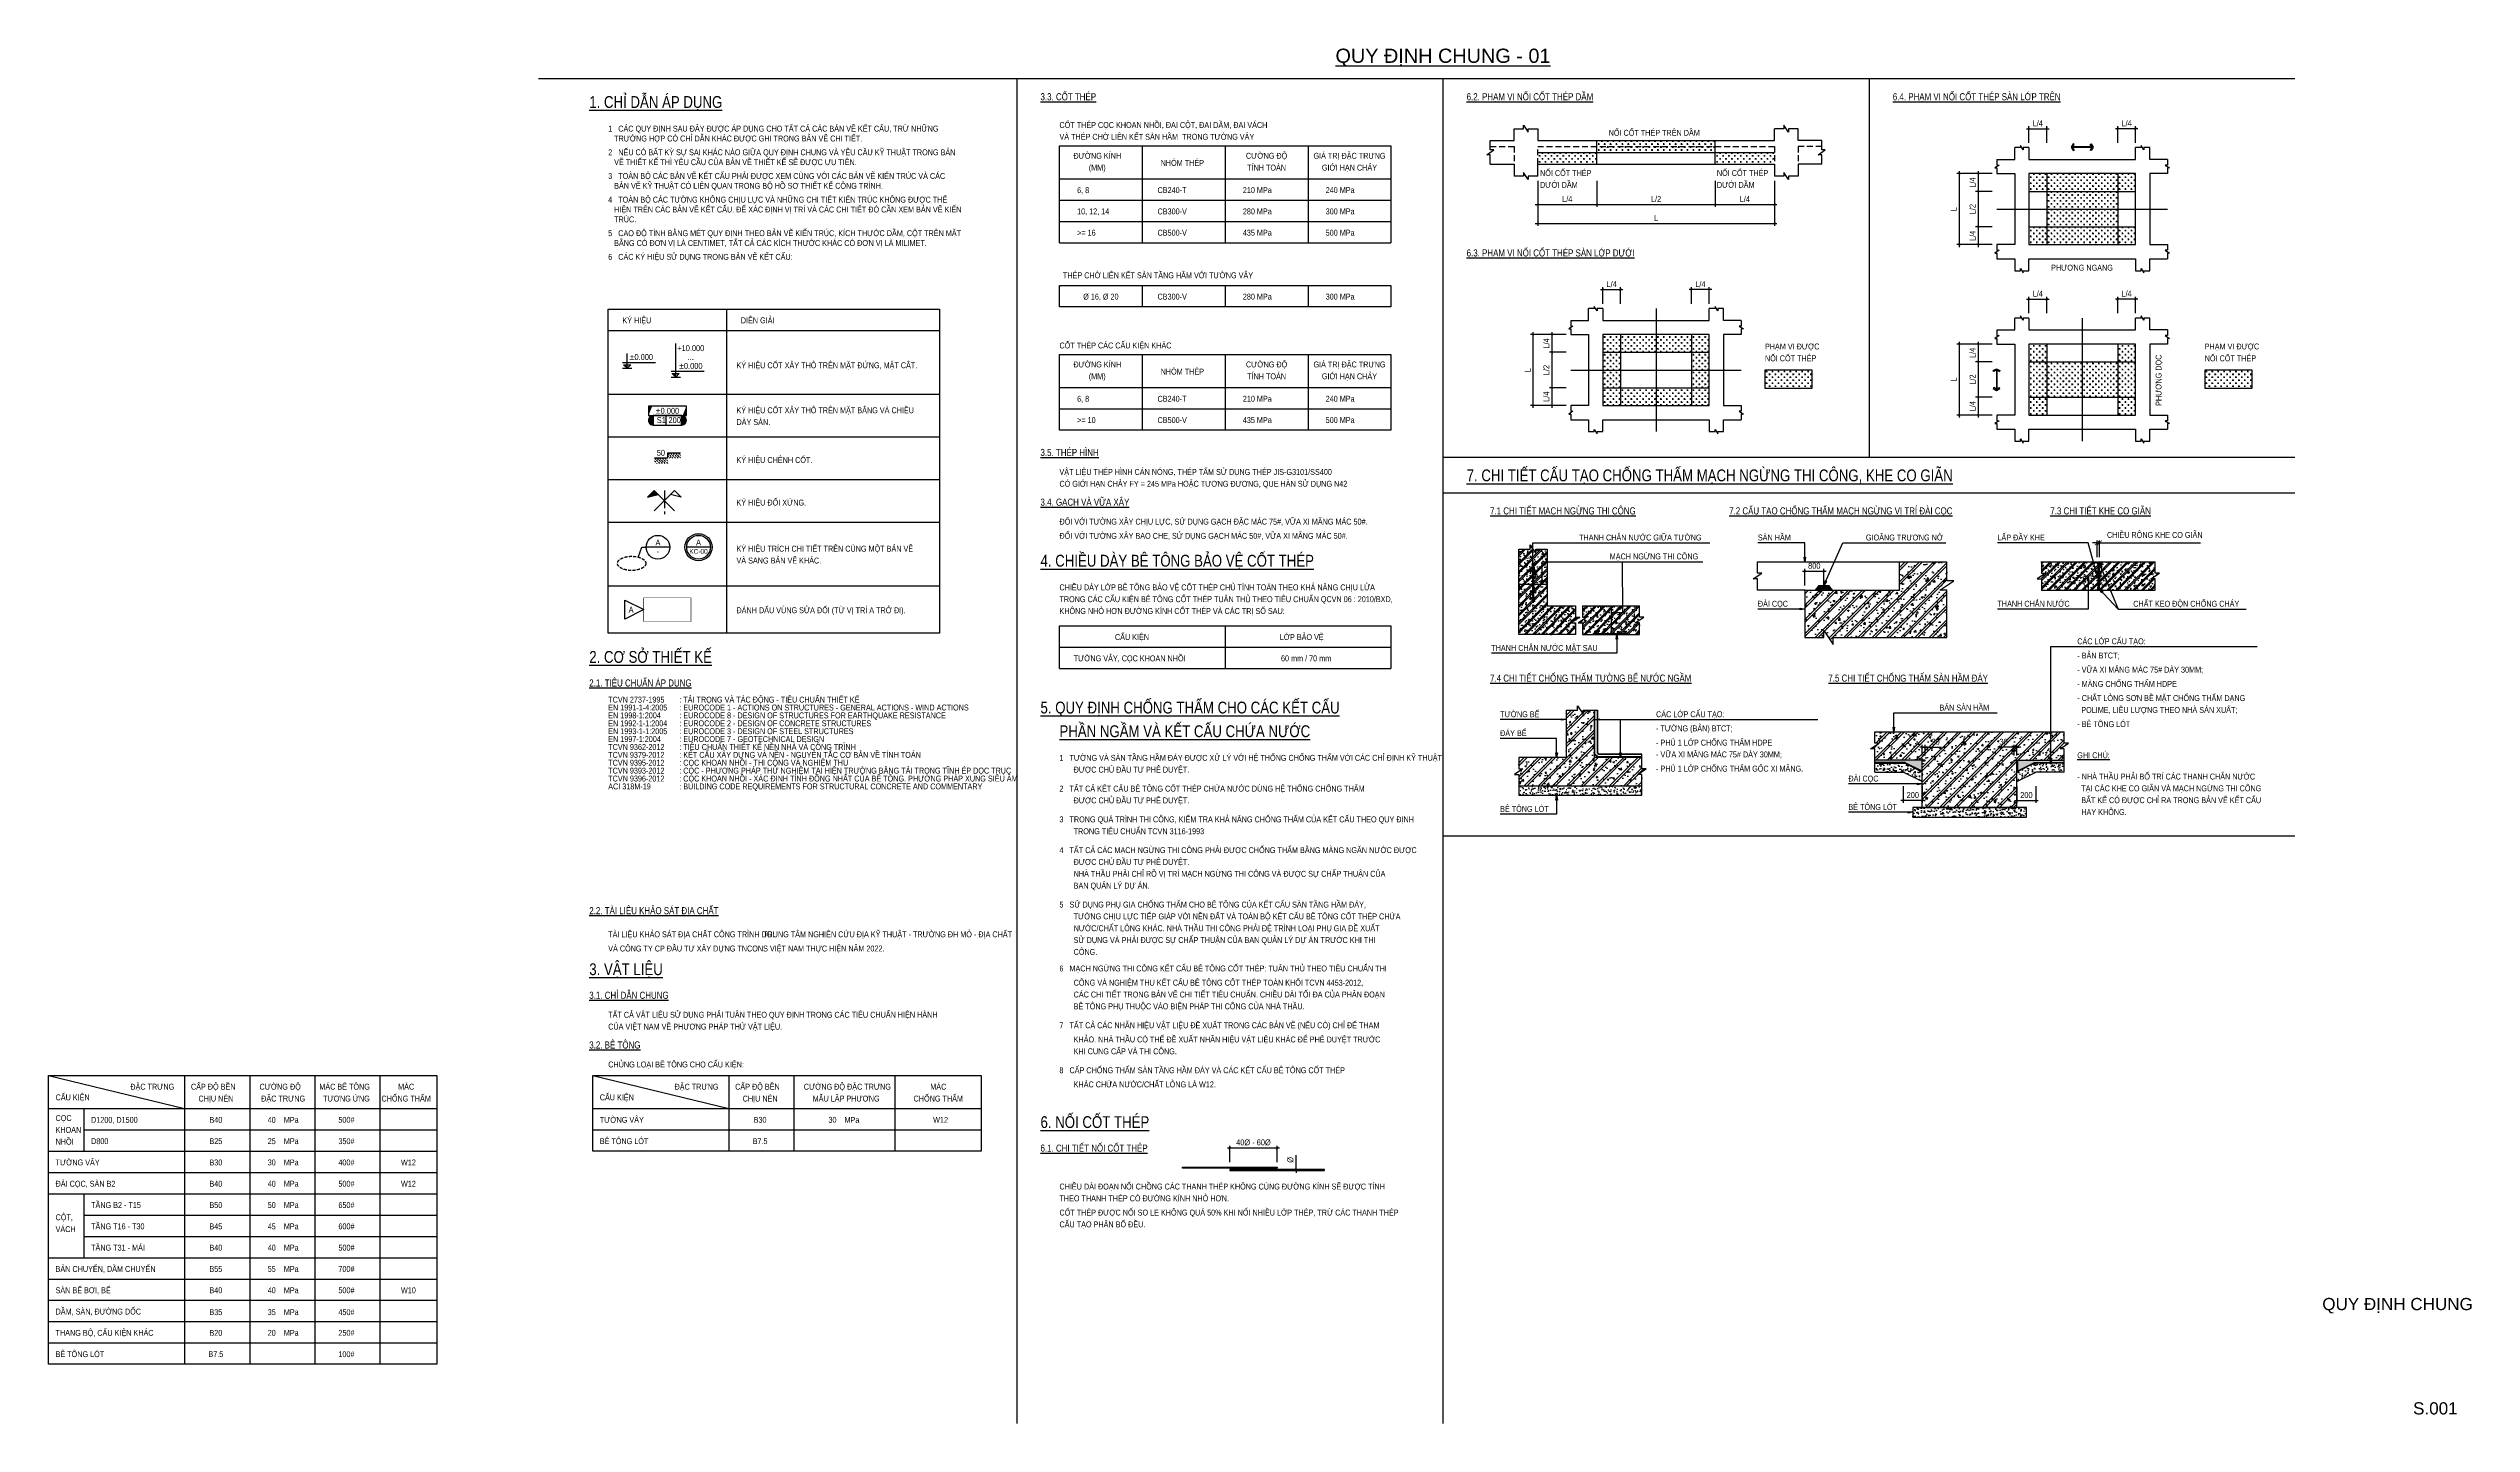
# Model space of a CAD drawing. Header units: millimetres. Extents: x -20244 to 82105, y -141 to 57963.
import ezdxf
from ezdxf.enums import TextEntityAlignment as Align

# ---------------------------------------------------------------- set-up
doc = ezdxf.new("R2010")
doc.units = ezdxf.units.MM
doc.header["$LTSCALE"] = 100
doc.header["$MEASUREMENT"] = 0
doc.header["$PDMODE"] = 98
for name, pattern in [('CENTER', [2, 1.25, -0.25, 0.25, -0.25]), ('CENTER2', [1.125, 0.75, -0.125, 0.125, -0.125]), ('DASHED', [0.75, 0.5, -0.25]), ('HIDDEN', [0.375, 0.25, -0.125])]:
    doc.linetypes.add(name, pattern=pattern)
doc.layers.get('DEFPOINTS').update_dxf_attribs({"color": 1})
for name, color, linetype in [('ccu12-Chidan', 9, 'Continuous'), ('ccu12-Dai', 6, 'Continuous'), ('ccu12-Hatch', 8, 'Continuous'), ('ccu12-Khuat', 9, 'DASHED'), ('ccu12-Manh', 8, 'Continuous'), ('ccu12-Tencaukien', 9, 'Continuous'), ('ccu12-Text', 31, 'Continuous'), ('ccu12-Thay', 7, 'Continuous'), ('ccu12-Thep', 4, 'Continuous'), ('ccu12-Truc', 13, 'CENTER2'), ('KC-Thep', 4, 'Continuous'), ('THAY', 7, 'Continuous'), ('water proofing', 6, 'Continuous')]:
    doc.layers.add(name, color=color, linetype=linetype)
doc.layers.add('KC-GHICHU', color=4, linetype='Continuous', lineweight=20)
doc.styles.add('2', font='ROMANS.shx', dxfattribs={"width": 0.85, "height": 200})
doc.styles.add('arial', font='arial.ttf', dxfattribs={"width": 0.8})
doc.styles.add('ccu12-Arial', font='arial.ttf', dxfattribs={"width": 0.8})
doc.styles.add('ccu12-Arial Narow', font='ARIALN.TTF')
doc.styles.add('ccu12-VnAvantH', font='', dxfattribs={"width": 0.8})
doc.styles.add('ccu12-vnsimli', font='vnsimli.shx', dxfattribs={"width": 0.8, "bigfont": 'vns.shx'})
doc.styles.add('DIM', font='romans.shx', dxfattribs={"width": 0.7})
doc.styles.get('ccu12-VnAvantH').set_extended_font_data('.VnAvantH')
doc.linetypes.add('ZIGZAG', pattern='A,0.0001,-0.2,[131,ltypeshp.shx,S=0.2,R=0,X=-0.2,Y=0],-0.4,[131,ltypeshp.shx,S=0.2,R=180,X=0.2,Y=0],-0.2', length=0.8001)
doc.dimstyles.new('1-1', dxfattribs={"dimtxt": 2.5, "dimasz": 1.5, "dimexe": 1, "dimexo": 0, "dimgap": 1.5, "dimtad": 1, "dimdec": 0, "dimdsep": 46, "dimtxsty": 'DIM', "dimblk1": 'ARCHTICK', "dimblk2": 'ARCHTICK', "dimsah": 1, "dimcen": 1.5, "dimdle": 1, "dimclrd": 1, "dimclre": 1, "dimclrt": 4, "dimadec": 0, "dimazin": 0, "dimtfac": 1, "dimtdec": 0, "dimtofl": 0, "dimtmove": 1, "dimatfit": 3, "dimfxl": 1, "dimtolj": 1, "dimtzin": 0, "dimarcsym": 0})
doc.dimstyles.new('1-100', dxfattribs={"dimscale": 100, "dimtxt": 2.5, "dimasz": 1, "dimexe": 1, "dimexo": 2, "dimgap": 1, "dimtad": 1, "dimdec": 0, "dimdsep": 46, "dimtxsty": 'ccu12-Arial Narow', "dimblk": 'ARCHTICK', "dimcen": -1, "dimdle": 1, "dimclrd": 256, "dimclre": 256, "dimclrt": 3, "dimadec": 0, "dimazin": 2, "dimtfac": 0.1, "dimtdec": 0, "dimtmove": 0, "dimatfit": 1, "dimldrblk": 'ARCHTICK', "dimfxl": 1, "dimtvp": 0.833333, "dimtolj": 1, "dimtzin": 12, "dimarcsym": 0})
doc.dimstyles.new('1-100x4', dxfattribs={"dimscale": 100, "dimtxt": 2.5, "dimasz": 1, "dimexe": 1, "dimexo": 2, "dimgap": 1, "dimtad": 1, "dimdec": 0, "dimlfac": 0.25, "dimdsep": 46, "dimtxsty": 'ccu12-Arial Narow', "dimblk": 'ARCHTICK', "dimcen": -1, "dimdle": 1, "dimclrd": 256, "dimclre": 256, "dimclrt": 3, "dimadec": 0, "dimazin": 2, "dimtfac": 0.1, "dimtdec": 0, "dimtmove": 0, "dimatfit": 1, "dimldrblk": 'ARCHTICK', "dimfxl": 1, "dimtvp": 0.833333, "dimtolj": 1, "dimtzin": 12, "dimarcsym": 0})
doc.dimstyles.new('1-100x5', dxfattribs={"dimscale": 100, "dimtxt": 2.5, "dimasz": 1, "dimexe": 1, "dimexo": 2, "dimgap": 1, "dimtad": 1, "dimdec": 0, "dimlfac": 0.2, "dimdsep": 46, "dimtxsty": 'ccu12-Arial Narow', "dimblk": 'ARCHTICK', "dimcen": -1, "dimdle": 1, "dimclrd": 256, "dimclre": 256, "dimclrt": 3, "dimadec": 0, "dimazin": 2, "dimtfac": 0.1, "dimtdec": 0, "dimtmove": 0, "dimatfit": 1, "dimldrblk": 'ARCHTICK', "dimfxl": 1, "dimtvp": 0.833333, "dimtolj": 1, "dimtzin": 12, "dimarcsym": 0})
pattern_1 = [(0, (35959.66, 39273.16), (125, 125), [62.5, -187.5]), (90, (35990.91, 39241.91), (-125, 125), [62.5, -187.5])]
pattern_2 = [(50, (-1063.53, 1517.1), (358.6301, -31.3761), [37.5, -412.5]), (355, (-1063.53, 1517.1), (-69.3757, 376.096), [30, -330]), (100.45144, (-1033.64, 1514.48), (289.2544, 344.72), [31.8701, -350.571]), (46.1842, (-1063.53, 1617.1), (533.6207, -82.7596), [56.25, -618.75]), (96.6356, (-1019.06, 1610.2), (467.331, 487.0593), [47.805, -525.857]), (351.1842, (-1063.53, 1617.1), (467.331, 487.0593), [45, -495]), (21, (-1013.53, 1592.1), (298.4535, -201.3094), [37.5, -412.5]), (326, (-1013.53, 1592.1), (121.6577, 362.575), [30, -330]), (71.45144, (-988.66, 1575.3), (420.1112, 161.2656), [31.8701, -350.571]), (37.5, (-1063.53, 1517.09), (6.07993, 166.44693), [0, -326, 0, -335, 0, -331.25]), (7.5, (-1063.53, 1517.09), (131.53477, 197.20586), [0, -191, 0, -318.5, 0, -126.25]), (327.5, (-1175.03, 1517.09), (266.91122, -11.27744), [0, -125, 0, -390, 0, -517.5]), (317.5, (-1225.03, 1517.1), (291.5931, 50.0525), [0, -162.5, 0, -259, 0, -367.5])]

# ---------------------------------------------------------------- blocks, each defined once
blk = doc.blocks.new('Số hiệu mây')
blk.add_lwpolyline([(-3.5, 3.5), (4.5, -0.5), (-3.5, -4.5), (-3.5, 3.5)])
at = {"layer": 'KC-GHICHU', "linetype": 'Continuous', "style": 'ccu12-Arial'}
blk.add_attdef('12', text='', height=2.5, dxfattribs=at).set_placement((-0.8, -0.5), align=Align.MIDDLE)
blk = doc.blocks.new('ccu11-cotcaodo1')
at = {"layer": 'ccu12-Hatch'}
h = blk.add_hatch(dxfattribs=at)
h.set_pattern_fill('ANSI31', color=256)
h.paths.add_polyline_path([(-6, 130), (-155, 130), (-6, -20)])
at = {"layer": 'ccu12-Chidan'}
for p, q in [((-206, 230), (1194, 230)), ((-155, 130), (144, 130)), ((-6, -20), (-155, 130)), ((-6, -20), (-6, 600)), ((-6, -20), (144, 130)), ((-206, -20), (194, -20))]:
    blk.add_line(p, q, dxfattribs=at)
at = {"layer": 'ccu12-Chidan', "color": 31, "ltscale": 10, "style": 'ccu12-Arial Narow'}
blk.add_attdef('%%P20.000', text='', height=250, dxfattribs=at).set_placement((628, 456), align=Align.MIDDLE_CENTER)
blk = doc.blocks.new('ccu11-cotcaodo2')
at = {"layer": 'ccu12-Hatch'}
h = blk.add_hatch(dxfattribs=at)
h.set_pattern_fill('ANSI31', color=256)
h.set_pattern_definition([(45, (7359.16489, 44219.88991), (-0.08838835, 0.08838835), [])])
h.paths.add_polyline_path([(7204, 44350), (7354, 44200), (7354, 44350)])
at = {"layer": 'ccu12-Chidan'}
for p, q in [((7354, 44200), (7354, 45620)), ((7154, 44450), (8554, 44450)), ((7154, 44200), (7554, 44200)), ((7204, 44350), (7503, 44350)), ((7354, 44200), (7204, 44350)), ((7354, 44200), (7503, 44350))]:
    blk.add_line(p, q, dxfattribs=at)
at = {"layer": 'ccu12-Chidan', "color": 31, "ltscale": 10, "style": 'ccu12-Arial Narow'}
for tag, p in [('%%P20.000', (7987, 45426)), ('%%P20.000', (7987, 44676)), ('...', (7987, 45051))]:
    blk.add_attdef(tag, text='', height=250, dxfattribs=at).set_placement(p, align=Align.MIDDLE_CENTER)
blk = doc.blocks.new('ccu11-cmb')
at = {"layer": 'ccu12-Chidan', "color": 7}
blk.add_lwpolyline([(0, 0), (1600, 0), (1600, 400), (0, 400)], close=True, dxfattribs=at)
at = {"layer": 'ccu12-Chidan', "color": 250}
for points in [[(0, 0), (159, 400), (0, 400)], [(1600, 400), (1441, 0), (1600, 0)]]:
    blk.add_solid(points, dxfattribs=at)
at = {"layer": 'ccu12-Chidan', "color": 31, "style": 'ccu12-vnsimli', "width": 0.8}
blk.add_attdef('+100.00', text='', height=250, dxfattribs=at).set_placement((800, 200), align=Align.MIDDLE_CENTER)
blk = doc.blocks.new('ccu11-chieudaysan')
at = {"layer": 'ccu12-Chidan'}
for points in [[(-569, 400), (-569, 0, -1)], [(631, 400), (631, 0, 1)]]:
    blk.add_hatch(color=250, dxfattribs=at).paths.add_polyline_path(points)
at = {"layer": 'ccu12-Chidan', "color": 7}
blk.add_line((-26, 0), (-26, 400), dxfattribs=at)
blk.add_lwpolyline([(-569, 0), (631, 0), (631, 400), (-569, 400)], close=True, dxfattribs=at)
for centre, start, end in [((-569, 200), 90, 270.00006), ((631, 200), 269.99994, 90)]:
    blk.add_arc(centre, 200, start, end, dxfattribs=at)
at = {"layer": 'ccu12-Chidan', "color": 31, "style": 'ccu12-vnsimli', "width": 0.7}
for tag, p in [('S00', (-502, 200)), ('200', (72, 200))]:
    blk.add_attdef(tag, text='', height=250, dxfattribs=at).set_placement(p, align=Align.MIDDLE_LEFT)
blk = doc.blocks.new('drp')
at = {"layer": 'ccu12-Chidan', "color": 1, "linetype": 'Continuous', "ltscale": 3}
for p, q in [((0, 193), (-500, 193)), ((0, 193), (0, -7)), ((0, -7), (500, -7))]:
    blk.add_line(p, q, dxfattribs=at)
at = {"layer": 'ccu12-Chidan', "color": 1, "linetype": 'HIDDEN', "ltscale": 3}
for p, q in [((-312, 193), (-500, 5)), ((-412, 193), (-500, 105)), ((-212, 193), (-412, -7)), ((-112, 193), (-312, -7)), ((-12, 193), (-212, -7)), ((0, 105), (-112, -7)), ((100, -7), (0, -107)), ((200, -7), (0, -207)), ((300, -7), (100, -207)), ((400, -7), (200, -207)), ((500, -7), (300, -207)), ((500, -107), (400, -207))]:
    blk.add_line(p, q, dxfattribs=at)
at = {"layer": 'ccu12-Chidan', "color": 31, "linetype": 'ByBlock', "style": '2', "width": 0.8}
blk.add_attdef('30', (111, 110), '', height=250, dxfattribs=at)
blk = doc.blocks.new('ccu11-doixung')
at = {"layer": 'ccu12-Chidan', "ltscale": 10000}
blk.add_hatch(color=256, dxfattribs=at).paths.add_polyline_path([(-35.9, 84.3), (-59.7, 60.6), (-21.4, 69.8)])
at = {"layer": 'ccu12-Chidan'}
for p, q in [((-35.9, 84.3), (-59.7, 60.6)), ((-59.7, 60.6), (-21.4, 69.8)), ((-35.9, 84.3), (35.9, 12.5)), ((35.9, 84.3), (-35.9, 12.5)), ((59.7, 60.6), (21.4, 69.8)), ((35.9, 84.3), (59.7, 60.6))]:
    blk.add_line(p, q, dxfattribs=at)
at = {"layer": 'ccu12-Chidan', "color": 13, "linetype": 'CENTER', "ltscale": 0.5}
blk.add_line((0, 84.3), (0, 0), dxfattribs=at)
blk = doc.blocks.new('_ARCHTICK')
at = {"color": 0, "linetype": 'ByBlock', "const_width": 0.15}
blk.add_lwpolyline([(-0.5, -0.5), (0.5, 0.5)], dxfattribs=at)
blk = doc.blocks.new('ct-trich')
at = {"layer": 'ccu12-Chidan', "color": 7}
blk.add_lwpolyline([(484, 0), (-484, 0)], dxfattribs=at)
at = {"layer": 'ccu12-Chidan', "color": 3}
blk.add_circle((0, 0), 484, dxfattribs=at)
at = {"layer": 'ccu12-Text', "style": 'ccu12-VnAvantH', "width": 0.8}
blk.add_attdef('B', text='', height=250, dxfattribs=at).set_placement((0, 0), align=Align.BOTTOM_CENTER)
blk.add_attdef('B', text='', height=180, dxfattribs=at).set_placement((0, -76), align=Align.TOP_CENTER)
blk = doc.blocks.new('ct-ve')
at = {"layer": 'ccu12-Chidan', "color": 7}
blk.add_lwpolyline([(484, 0), (-484, 0)], dxfattribs=at)
at = {"layer": 'ccu12-Chidan', "color": 9}
blk.add_circle((0, 0), 553, dxfattribs=at)
at = {"layer": 'ccu12-Chidan', "color": 3}
blk.add_circle((0, 0), 484, dxfattribs=at)
at = {"layer": 'ccu12-Chidan', "color": 7, "style": 'ccu12-VnAvantH', "width": 0.8}
blk.add_attdef('B', text='', height=250, dxfattribs=at).set_placement((0, 0), align=Align.BOTTOM_CENTER)
blk.add_attdef('B', text='', height=180, dxfattribs=at).set_placement((0, -76), align=Align.TOP_CENTER)
blk = doc.blocks.new('*D77')
at = {"layer": 'ccu12-Manh', "lineweight": -2, "transparency": 16777216}
for p, q in [((31753, 11499), (29553, 11499)), ((29653, 10899), (29653, 11599)), ((31653, 10899), (31653, 11599))]:
    blk.add_line(p, q, dxfattribs=at)
at = {"layer": 'DEFPOINTS', "color": 0, "transparency": 16777216}
for p in [(29653, 11499), (29653, 10699), (31653, 10699)]:
    blk.add_point(p, dxfattribs=at)
at = {"layer": 'ccu12-Manh', "lineweight": -2, "transparency": 16777216, "xscale": 100, "yscale": 100, "zscale": 100, "rotation": 180}
blk.add_blockref('_ARCHTICK', (29653, 11499), dxfattribs=at)
at = {"layer": 'ccu12-Manh', "lineweight": -2, "transparency": 16777216, "xscale": 100, "yscale": 100, "zscale": 100}
blk.add_blockref('_ARCHTICK', (31653, 11499), dxfattribs=at)
at = {"layer": 'ccu12-Manh', "color": 3, "transparency": 16777216, "insert": (30653, 11734), "char_height": 250, "attachment_point": 5, "style": 'ccu12-Arial Narow'}
blk.add_mtext('\\A1;40%%C - 60%%C', dxfattribs=at)
blk = doc.blocks.new('Overlap')
at = {"layer": 'ccu12-Manh', "ltscale": 5}
for points in [[(29730, 30850), (29730, 30870), (29738, 30870), (29723, 30880), (29730, 30880), (29730, 30900)], [(35730, 30750), (35730, 30770), (35722, 30770), (35737, 30780), (35730, 30780), (35730, 30800)]]:
    blk.add_lwpolyline(points, dxfattribs=at)
at = {"layer": 'ccu12-Thep'}
for points in [[(29730, 30900), (33730, 30900), (33730, 30850), (29730, 30850)], [(35730, 30800), (31730, 30800), (31730, 30750), (35730, 30750)]]:
    blk.add_lwpolyline(points, dxfattribs=at)
blk = doc.blocks.new('*D78')
at = {"layer": 'ccu12-Manh', "lineweight": -2, "ltscale": 5, "transparency": 16777216}
for p, q in [((31853, 10599), (32553, 10599)), ((31853, 10549), (32553, 10549)), ((32453, 10599), (32453, 11200)), ((32453, 10549), (32453, 10599)), ((32453, 10549), (32453, 10449))]:
    blk.add_line(p, q, dxfattribs=at)
at = {"layer": 'DEFPOINTS', "color": 0, "ltscale": 5, "transparency": 16777216}
for p in [(31653, 10599), (31653, 10549), (32453, 10599)]:
    blk.add_point(p, dxfattribs=at)
at = {"layer": 'ccu12-Manh', "lineweight": -2, "ltscale": 5, "transparency": 16777216, "xscale": 100, "yscale": 100, "zscale": 100}
for p, rotation in [((32453, 10599), 270), ((32453, 10549), 90)]:
    blk.add_blockref('_ARCHTICK', p, dxfattribs=dict(at, rotation=rotation))
at = {"layer": 'ccu12-Manh', "color": 3, "ltscale": 5, "transparency": 16777216, "insert": (32218, 11000), "char_height": 250, "attachment_point": 5, "rotation": 90, "style": 'ccu12-Arial Narow'}
blk.add_mtext('\\A1;%%c', dxfattribs=at)
blk = doc.blocks.new('*D79')
at = {"layer": 'ccu12-Manh', "lineweight": -2, "transparency": 16777216}
for p, q in [((42660, 52373), (42660, 51273)), ((45160, 52373), (45160, 51273)), ((42560, 51373), (45260, 51373))]:
    blk.add_line(p, q, dxfattribs=at)
at = {"layer": 'DEFPOINTS', "color": 0, "transparency": 16777216}
for p in [(42660, 52573), (45160, 52573), (45160, 51373)]:
    blk.add_point(p, dxfattribs=at)
at = {"layer": 'ccu12-Manh', "lineweight": -2, "transparency": 16777216, "xscale": 100, "yscale": 100, "zscale": 100, "rotation": 180}
blk.add_blockref('_ARCHTICK', (42660, 51373), dxfattribs=at)
at = {"layer": 'ccu12-Manh', "lineweight": -2, "transparency": 16777216, "xscale": 100, "yscale": 100, "zscale": 100}
blk.add_blockref('_ARCHTICK', (45160, 51373), dxfattribs=at)
at = {"layer": 'ccu12-Manh', "color": 3, "transparency": 16777216, "insert": (43910, 51602), "char_height": 250, "attachment_point": 5, "style": 'ccu12-Arial Narow'}
blk.add_mtext('\\A1;L/4', dxfattribs=at)
blk = doc.blocks.new('*D80')
at = {"layer": 'ccu12-Manh', "lineweight": -2, "transparency": 16777216}
for p, q in [((45160, 52373), (45160, 51273)), ((50160, 52373), (50160, 51273)), ((45060, 51373), (50260, 51373))]:
    blk.add_line(p, q, dxfattribs=at)
at = {"layer": 'DEFPOINTS', "color": 0, "transparency": 16777216}
for p in [(45160, 52573), (50160, 52573), (50160, 51373)]:
    blk.add_point(p, dxfattribs=at)
at = {"layer": 'ccu12-Manh', "lineweight": -2, "transparency": 16777216, "xscale": 100, "yscale": 100, "zscale": 100, "rotation": 180}
blk.add_blockref('_ARCHTICK', (45160, 51373), dxfattribs=at)
at = {"layer": 'ccu12-Manh', "lineweight": -2, "transparency": 16777216, "xscale": 100, "yscale": 100, "zscale": 100}
blk.add_blockref('_ARCHTICK', (50160, 51373), dxfattribs=at)
at = {"layer": 'ccu12-Manh', "color": 3, "transparency": 16777216, "insert": (47660, 51602), "char_height": 250, "attachment_point": 5, "style": 'ccu12-Arial Narow'}
blk.add_mtext('\\A1;L/2', dxfattribs=at)
blk = doc.blocks.new('*D81')
at = {"layer": 'ccu12-Manh', "lineweight": -2, "transparency": 16777216}
for p, q in [((50160, 52373), (50160, 51273)), ((52660, 52373), (52660, 51273)), ((50060, 51373), (52760, 51373))]:
    blk.add_line(p, q, dxfattribs=at)
at = {"layer": 'DEFPOINTS', "color": 0, "transparency": 16777216}
for p in [(50160, 52573), (52660, 52573), (52660, 51373)]:
    blk.add_point(p, dxfattribs=at)
at = {"layer": 'ccu12-Manh', "lineweight": -2, "transparency": 16777216, "xscale": 100, "yscale": 100, "zscale": 100, "rotation": 180}
blk.add_blockref('_ARCHTICK', (50160, 51373), dxfattribs=at)
at = {"layer": 'ccu12-Manh', "lineweight": -2, "transparency": 16777216, "xscale": 100, "yscale": 100, "zscale": 100}
blk.add_blockref('_ARCHTICK', (52660, 51373), dxfattribs=at)
at = {"layer": 'ccu12-Manh', "color": 3, "transparency": 16777216, "insert": (51410, 51602), "char_height": 250, "attachment_point": 5, "style": 'ccu12-Arial Narow'}
blk.add_mtext('\\A1;L/4', dxfattribs=at)
blk = doc.blocks.new('*D82')
at = {"layer": 'ccu12-Manh', "lineweight": -2, "transparency": 16777216}
for p, q in [((43860, 45873), (43160, 45873)), ((43860, 45123), (43160, 45123)), ((43260, 45973), (43260, 45023))]:
    blk.add_line(p, q, dxfattribs=at)
at = {"layer": 'DEFPOINTS', "color": 0, "transparency": 16777216}
for p in [(43260, 45123), (44060, 45873), (44060, 45123)]:
    blk.add_point(p, dxfattribs=at)
at = {"layer": 'ccu12-Manh', "lineweight": -2, "transparency": 16777216, "xscale": 100, "yscale": 100, "zscale": 100}
for p, rotation in [((43260, 45873), 90), ((43260, 45123), 270)]:
    blk.add_blockref('_ARCHTICK', p, dxfattribs=dict(at, rotation=rotation))
at = {"layer": 'ccu12-Manh', "color": 3, "transparency": 16777216, "insert": (43030, 45498), "char_height": 250, "attachment_point": 5, "rotation": 90, "style": 'ccu12-Arial Narow'}
blk.add_mtext('\\A1;L/4', dxfattribs=at)
blk = doc.blocks.new('*D83')
at = {"layer": 'ccu12-Manh', "lineweight": -2, "transparency": 16777216}
for p, q in [((43860, 45123), (43160, 45123)), ((43260, 45223), (43260, 43523)), ((43860, 43623), (43160, 43623))]:
    blk.add_line(p, q, dxfattribs=at)
at = {"layer": 'DEFPOINTS', "color": 0, "transparency": 16777216}
for p in [(44060, 45123), (43260, 43623), (44060, 43623)]:
    blk.add_point(p, dxfattribs=at)
at = {"layer": 'ccu12-Manh', "lineweight": -2, "transparency": 16777216, "xscale": 100, "yscale": 100, "zscale": 100}
for p, rotation in [((43260, 45123), 90), ((43260, 43623), 270)]:
    blk.add_blockref('_ARCHTICK', p, dxfattribs=dict(at, rotation=rotation))
at = {"layer": 'ccu12-Manh', "color": 3, "transparency": 16777216, "insert": (43030, 44373), "char_height": 250, "attachment_point": 5, "rotation": 90, "style": 'ccu12-Arial Narow'}
blk.add_mtext('\\A1;L/2', dxfattribs=at)
blk = doc.blocks.new('*D84')
at = {"layer": 'ccu12-Manh', "lineweight": -2, "transparency": 16777216}
for p, q in [((43860, 43623), (43160, 43623)), ((43260, 43723), (43260, 42773)), ((43860, 42873), (43160, 42873))]:
    blk.add_line(p, q, dxfattribs=at)
at = {"layer": 'DEFPOINTS', "color": 0, "transparency": 16777216}
for p in [(44060, 43623), (43260, 42873), (44060, 42873)]:
    blk.add_point(p, dxfattribs=at)
at = {"layer": 'ccu12-Manh', "lineweight": -2, "transparency": 16777216, "xscale": 100, "yscale": 100, "zscale": 100}
for p, rotation in [((43260, 43623), 90), ((43260, 42873), 270)]:
    blk.add_blockref('_ARCHTICK', p, dxfattribs=dict(at, rotation=rotation))
at = {"layer": 'ccu12-Manh', "color": 3, "transparency": 16777216, "insert": (43030, 43248), "char_height": 250, "attachment_point": 5, "rotation": 90, "style": 'ccu12-Arial Narow'}
blk.add_mtext('\\A1;L/4', dxfattribs=at)
blk = doc.blocks.new('*D85')
at = {"layer": 'ccu12-Manh', "lineweight": -2, "transparency": 16777216}
for p, q in [((43860, 45873), (42360, 45873)), ((42460, 45973), (42460, 42773)), ((43860, 42873), (42360, 42873))]:
    blk.add_line(p, q, dxfattribs=at)
at = {"layer": 'DEFPOINTS', "color": 0, "transparency": 16777216}
for p in [(44060, 45873), (42460, 42873), (44060, 42873)]:
    blk.add_point(p, dxfattribs=at)
at = {"layer": 'ccu12-Manh', "lineweight": -2, "transparency": 16777216, "xscale": 100, "yscale": 100, "zscale": 100}
for p, rotation in [((42460, 45873), 90), ((42460, 42873), 270)]:
    blk.add_blockref('_ARCHTICK', p, dxfattribs=dict(at, rotation=rotation))
at = {"layer": 'ccu12-Manh', "color": 3, "transparency": 16777216, "insert": (42235, 44373), "char_height": 250, "attachment_point": 5, "rotation": 90, "style": 'ccu12-Arial Narow'}
blk.add_mtext('\\A1;L', dxfattribs=at)
blk = doc.blocks.new('*D86')
at = {"layer": 'ccu12-Manh', "lineweight": -2, "transparency": 16777216}
for p, q in [((45310, 47773), (46260, 47773)), ((45410, 47173), (45410, 47873)), ((46160, 47173), (46160, 47873))]:
    blk.add_line(p, q, dxfattribs=at)
at = {"layer": 'DEFPOINTS', "color": 0, "transparency": 16777216}
for p in [(46160, 47773), (45410, 46973), (46160, 46973)]:
    blk.add_point(p, dxfattribs=at)
at = {"layer": 'ccu12-Manh', "lineweight": -2, "transparency": 16777216, "xscale": 100, "yscale": 100, "zscale": 100, "rotation": 180}
blk.add_blockref('_ARCHTICK', (45410, 47773), dxfattribs=at)
at = {"layer": 'ccu12-Manh', "lineweight": -2, "transparency": 16777216, "xscale": 100, "yscale": 100, "zscale": 100}
blk.add_blockref('_ARCHTICK', (46160, 47773), dxfattribs=at)
at = {"layer": 'ccu12-Manh', "color": 3, "transparency": 16777216, "insert": (45785, 48002), "char_height": 250, "attachment_point": 5, "style": 'ccu12-Arial Narow'}
blk.add_mtext('\\A1;L/4', dxfattribs=at)
blk = doc.blocks.new('*D87')
at = {"layer": 'ccu12-Manh', "lineweight": -2, "transparency": 16777216}
for p, q in [((50010, 47773), (49060, 47773)), ((49160, 47173), (49160, 47873)), ((49910, 47173), (49910, 47873))]:
    blk.add_line(p, q, dxfattribs=at)
at = {"layer": 'DEFPOINTS', "color": 0, "transparency": 16777216}
for p in [(49160, 47773), (49160, 46973), (49910, 46973)]:
    blk.add_point(p, dxfattribs=at)
at = {"layer": 'ccu12-Manh', "lineweight": -2, "transparency": 16777216, "xscale": 100, "yscale": 100, "zscale": 100, "rotation": 180}
blk.add_blockref('_ARCHTICK', (49160, 47773), dxfattribs=at)
at = {"layer": 'ccu12-Manh', "lineweight": -2, "transparency": 16777216, "xscale": 100, "yscale": 100, "zscale": 100}
blk.add_blockref('_ARCHTICK', (49910, 47773), dxfattribs=at)
at = {"layer": 'ccu12-Manh', "color": 3, "transparency": 16777216, "insert": (49535, 48002), "char_height": 250, "attachment_point": 5, "style": 'ccu12-Arial Narow'}
blk.add_mtext('\\A1;L/4', dxfattribs=at)
blk = doc.blocks.new('Overlap_Beam')
at = {"layer": 'ccu12-Khuat', "ltscale": 5}
for points in [[(22700, 26950), (23700, 26950), (23700, 26200)], [(24700, 26200), (24700, 26950), (34700, 26950), (34700, 26200)], [(36700, 26950), (35700, 26950), (35700, 26200)]]:
    blk.add_lwpolyline(points, dxfattribs=at)
at = {"layer": 'ccu12-Manh'}
for points in [[(23700, 27700), (24100, 27700), (24100, 27850), (24300, 27550), (24300, 27700), (24700, 27700)], [(35700, 27700), (35300, 27700), (35300, 27550), (35100, 27850), (35100, 27700), (34700, 27700)], [(22700, 26200), (22700, 26600), (22550, 26600), (22850, 26800), (22700, 26800), (22700, 27200)], [(36700, 26200), (36700, 26600), (36550, 26600), (36850, 26800), (36700, 26800), (36700, 27200)], [(24700, 25700), (24300, 25700), (24300, 25550), (24100, 25850), (24100, 25700), (23700, 25700)], [(35700, 25700), (35300, 25700), (35300, 25550), (35100, 25850), (35100, 25700), (34700, 25700)]]:
    blk.add_lwpolyline(points, dxfattribs=at)
at = {"layer": 'ccu12-Thay'}
for points in [[(22700, 27200), (23700, 27200), (23700, 27700)], [(24700, 27700), (24700, 27200), (34700, 27200), (34700, 27700)], [(36700, 27200), (35700, 27200), (35700, 27700)], [(22700, 26200), (23700, 26200), (23700, 25700)], [(24700, 25700), (24700, 26200), (34700, 26200), (34700, 25700)], [(36700, 26200), (35700, 26200), (35700, 25700)]]:
    blk.add_lwpolyline(points, dxfattribs=at)
blk = doc.blocks.new('Overlap_Slab_X')
at = {"layer": 'ccu12-Manh'}
for points in [[(27450, 21500), (27210, 21500), (27210, 21410), (27090, 21590), (27090, 21500), (26850, 21500)], [(32550, 21500), (32310, 21500), (32310, 21410), (32190, 21590), (32190, 21500), (31950, 21500)], [(26100, 21000), (26100, 20760), (26190, 20760), (26010, 20640), (26100, 20640), (26100, 20400)], [(33300, 21000), (33300, 20760), (33210, 20760), (33390, 20640), (33300, 20640), (33300, 20400)], [(26100, 17400), (26100, 17160), (26190, 17160), (26010, 17040), (26100, 17040), (26100, 16800)], [(33300, 17400), (33300, 17160), (33210, 17160), (33390, 17040), (33300, 17040), (33300, 16800)], [(26850, 16300), (27090, 16300), (27090, 16390), (27210, 16210), (27210, 16300), (27450, 16300)], [(31950, 16300), (32190, 16300), (32190, 16390), (32310, 16210), (32310, 16300), (32550, 16300)]]:
    blk.add_lwpolyline(points, dxfattribs=at)
at = {"layer": 'ccu12-Thay'}
for points in [[(26100, 21000), (26850, 21000), (26850, 21500)], [(27450, 21500), (27450, 21000), (31950, 21000), (31950, 21500)], [(33300, 21000), (32550, 21000), (32550, 21500)], [(26100, 20400), (26850, 20400), (26850, 17400), (26100, 17400)], [(33300, 20400), (32550, 20400), (32550, 17400), (33300, 17400)], [(26100, 16800), (26850, 16800), (26850, 16300)], [(27450, 16300), (27450, 16800), (31950, 16800), (31950, 16300)], [(32550, 16300), (32550, 16800), (33300, 16800)]]:
    blk.add_lwpolyline(points, dxfattribs=at)
blk.add_lwpolyline([(27450, 17400), (31950, 17400), (31950, 20400), (27450, 20400)], close=True, dxfattribs=at)
blk = doc.blocks.new('*D88')
at = {"layer": 'ccu12-Manh', "lineweight": -2, "transparency": 16777216}
for p, q in [((66294, 37073), (66094, 37073)), ((66294, 36473), (66294, 37173)), ((66294, 37073), (66397, 37073)), ((66397, 36473), (66397, 37173)), ((66397, 37073), (70654, 37073))]:
    blk.add_line(p, q, dxfattribs=at)
at = {"layer": 'DEFPOINTS', "color": 0, "transparency": 16777216}
for p in [(66397, 37073), (66294, 36273), (66397, 36273)]:
    blk.add_point(p, dxfattribs=at)
at = {"layer": 'ccu12-Manh', "lineweight": -2, "transparency": 16777216, "xscale": 200, "yscale": 200, "zscale": 200}
blk.add_blockref('_ARCHTICK', (66294, 37073), dxfattribs=at)
at = {"layer": 'ccu12-Manh', "lineweight": -2, "transparency": 16777216, "xscale": 200, "yscale": 200, "zscale": 200, "rotation": 180}
blk.add_blockref('_ARCHTICK', (66397, 37073), dxfattribs=at)
at = {"layer": 'ccu12-Manh', "color": 3, "transparency": 16777216, "insert": (68726, 37380), "char_height": 250, "attachment_point": 5, "style": 'ccu12-Arial'}
blk.add_mtext('\\A1;{\\W0.8;CHIỀU RỘNG KHE CO GIÃN}', dxfattribs=at)
blk = doc.blocks.new('_ClosedBlank')
at = {"color": 0, "linetype": 'ByBlock', "lineweight": -2}
for p, q in [((-1, 0.17), (0, 0)), ((-1, 0.17), (-1, -0.17)), ((0, 0), (-1, -0.17))]:
    blk.add_line(p, q, dxfattribs=at)
blk = doc.blocks.new('*X44')
at = {"color": 0}
for p, q in [((35301, 4586), (35417, 4702)), ((35301, 4595), (35408, 4702)), ((35301, 4578), (35425, 4701)), ((35301, 4604), (35399, 4701)), ((35303, 4570), (35433, 4700)), ((35303, 4615), (35388, 4700)), ((35304, 4563), (35440, 4699)), ((35306, 4556), (35447, 4697)), ((35307, 4627), (35376, 4696)), ((35309, 4549), (35453, 4694)), ((35311, 4543), (35460, 4692)), ((35313, 4643), (35360, 4689)), ((35314, 4537), (35465, 4689)), ((35317, 4532), (35471, 4685)), ((35321, 4526), (35476, 4682)), ((35325, 4521), (35481, 4678)), ((35329, 4517), (35486, 4674)), ((35333, 4512), (35491, 4670)), ((35338, 4508), (35495, 4665)), ((35342, 4504), (35499, 4660)), ((35347, 4500), (35503, 4655)), ((35353, 4496), (35507, 4650)), ((35358, 4493), (35510, 4645)), ((35364, 4490), (35513, 4639)), ((35370, 4487), (35516, 4633)), ((35377, 4485), (35518, 4626)), ((35383, 4483), (35520, 4619)), ((35391, 4481), (35522, 4612)), ((35398, 4480), (35523, 4605)), ((35406, 4479), (35524, 4596)), ((35415, 4479), (35524, 4588)), ((35425, 4480), (35523, 4578)), ((35435, 4481), (35521, 4568)), ((35447, 4485), (35518, 4556)), ((35462, 4491), (35512, 4541))]:
    blk.add_line(p, q, dxfattribs=at)
blk = doc.blocks.new('Detail18_Expension Joint')
at = {"layer": 'ccu12-Hatch'}
h = blk.add_hatch(dxfattribs=at)
h.set_pattern_fill('VATLIEU04', color=256, scale=60, pattern_type=2)
h.set_pattern_definition([(50, (58531.1, 5537.8), (430.3561, -37.6513), [45, -495]), (355, (58531.1, 5537.8), (-83.2508, 451.3153), [36, -396]), (100.4514, (58566.96, 5534.66), (347.1056, 413.6637), [38.2441, -420.6853]), (46.1842, (58531.1, 5657.8), (640.3446, -99.3114), [67.5, -742.5]), (96.6356, (58584.46, 5649.5), (560.7976, 584.4707), [57.366, -631.028]), (351.1842, (58531.1, 5657.8), (560.797, 584.471), [54, -594]), (21, (58591.1, 5627.8), (358.1442, -241.5713), [45, -495]), (326, (58591.1, 5627.8), (145.9892, 435.09), [36, -396]), (71.4514, (58620.95, 5607.67), (504.1336, 193.5183), [38.2441, -420.6853]), (37.5, (58531.1, 5537.8), (7.29591, 199.7363), [0, -391.2, 0, -402, 0, -397.5]), (7.5, (58531.1, 5537.8), (157.8417, 236.64703), [0, -229.2, 0, -382.2, 0, -151.5]), (327.5, (58397.3, 5537.8), (320.29346, -13.53292), [0, -150, 0, -468, 0, -621]), (317.5, (58337.3, 5537.8), (349.9117, 60.063), [0, -195, 0, -310.8, 0, -441]), (45, (58531.1, 5537.8), (-180.3122, 180.3122), []), (45, (58531.1, 5611.3), (-180.3122, 180.3122), [])])
h.paths.add_polyline_path([(150770, 8358, -0.318465), (150708, 8445, -0.318465), (150770, 8533), (150770, 8923), (150770, 9044), (148400, 9044), (148400, 8564), (148580, 8564), (148220, 8324), (148400, 8324), (148400, 7844), (150770, 7844), (150770, 7966)])
h.paths.add_polyline_path([(153380, 8564), (153200, 8564), (153200, 9044), (150831, 9044), (150831, 8923), (150770, 8923), (150770, 8533), (150770, 7966), (150831, 7966), (150831, 7844), (153200, 7844), (153200, 8324), (153020, 8324)])
h = blk.add_hatch(dxfattribs=at)
h.set_pattern_fill('ANSI31', color=256, scale=60, style=0)
h.set_pattern_definition([(45, (-6167022.1325, -4380126.215), (-5.303300859, 5.303300859), [])])
h.paths.add_polyline_path([(150831, 9044), (150770, 9044), (150770, 8923), (150831, 8923)])
h = blk.add_hatch(dxfattribs=at)
h.set_pattern_fill('ANSI31', color=256, scale=600, style=0)
h.set_pattern_definition([(45, (-6106525.126, -4345059.215), (-53.0330086, 53.0330086), [])])
edge = h.paths.add_edge_path()
edge.add_line((150831, 8879), (150770, 8879))
edge.add_line((150770, 8879), (150770, 8533))
edge.add_arc((150801, 8445), 93, 70.7387, 109.34057, ccw=False)
edge.add_line((150831, 8533), (150831, 8879))
edge = h.paths.add_edge_path()
edge.add_arc((150801, 8445), 93, 250.65943, 289.2613, ccw=False)
edge.add_line((150770, 8358), (150770, 7921))
edge.add_line((150770, 7921), (150831, 7921))
edge.add_line((150831, 7921), (150831, 8358))
h = blk.add_hatch(dxfattribs=at)
h.set_pattern_fill('ANSI31', color=256, scale=60, style=0)
h.set_pattern_definition([(45, (-6167022.1325, -4381205.022), (-5.303300859, 5.303300859), [])])
h.paths.add_polyline_path([(150831, 7966), (150770, 7966), (150770, 7844), (150831, 7844)])
at = {"color": 7, "linetype": 'Continuous'}
for p, q in [((150770, 8923), (150831, 8923)), ((150770, 7966), (150831, 7966)), ((150770, 7966), (150770, 7844)), ((150831, 7966), (150831, 7844))]:
    blk.add_line(p, q, dxfattribs=at)
at = {"layer": 'ccu12-Dai', "color": 7, "linetype": 'Continuous'}
for p, q in [((150770, 8923), (150770, 9044)), ((150831, 8923), (150831, 9044))]:
    blk.add_line(p, q, dxfattribs=at)
at = {"layer": 'ccu12-Dai'}
for p, q in [((150770, 8923), (150770, 7966)), ((150831, 8923), (150831, 7966))]:
    blk.add_line(p, q, dxfattribs=at)
at = {"layer": 'ccu12-Dai', "color": 6, "linetype": 'Continuous', "const_width": 22.2}
blk.add_lwpolyline([(150284, 8444), (151318, 8444)], dxfattribs=at)
at = {"layer": 'ccu12-Dai', "color": 6, "linetype": 'Continuous'}
blk.add_circle((150801, 8445), 93, dxfattribs=at)
at = {"layer": 'ccu12-Manh'}
for points in [[(148400, 9044), (148400, 8564), (148580, 8564), (148220, 8324), (148400, 8324), (148400, 7844)], [(153200, 7844), (153200, 8324), (153020, 8324), (153380, 8564), (153200, 8564), (153200, 9044)]]:
    blk.add_lwpolyline(points, dxfattribs=at)
at = {"layer": 'ccu12-Thay'}
for p, q in [((148400, 9044), (153200, 9044)), ((148400, 7844), (153200, 7844))]:
    blk.add_line(p, q, dxfattribs=at)
at = {"layer": 'ccu12-Dai', "color": 6, "linetype": 'Continuous', "xscale": 0.8333333334303461, "yscale": 0.8333333334303461, "zscale": 0.8333333334303461}
blk.add_blockref('*X44', (121291, 4620), dxfattribs=at)
blk = doc.blocks.new('Detail18_Construction Joint')
at = {"layer": 'ccu12-Hatch'}
h = blk.add_hatch(dxfattribs=at)
h.set_pattern_fill('VATLIEU04', color=256, scale=60, pattern_type=2)
h.set_pattern_definition([(50, (53843.2, 2337.8), (430.3561, -37.6513), [45, -495]), (355, (53843.2, 2337.8), (-83.2508, 451.3153), [36, -396]), (100.4514, (53879.06, 2334.66), (347.1056, 413.6637), [38.2441, -420.6853]), (46.1842, (53843.2, 2457.8), (640.3446, -99.3114), [67.5, -742.5]), (96.6356, (53896.56, 2449.5), (560.7976, 584.4707), [57.366, -631.028]), (351.1842, (53843.2, 2457.8), (560.797, 584.471), [54, -594]), (21, (53903.2, 2427.8), (358.1442, -241.5713), [45, -495]), (326, (53903.2, 2427.8), (145.9892, 435.09), [36, -396]), (71.4514, (53933.05, 2407.67), (504.1336, 193.5183), [38.2441, -420.6853]), (37.5, (53843.2, 2337.8), (7.2959, 199.7363), [0, -391.2, 0, -402, 0, -397.5]), (7.5, (53843.2, 2337.8), (157.8417, 236.64703), [0, -229.2, 0, -382.2, 0, -151.5]), (327.5, (53709.4, 2337.8), (320.29346, -13.53292), [0, -150, 0, -468, 0, -621]), (317.5, (53649.4, 2337.8), (349.9117, 60.063), [0, -195, 0, -310.8, 0, -441]), (45, (53843.2, 2337.8), (-180.3122, 180.3122), []), (45, (53843.2, 2411.3), (-180.3122, 180.3122), [])])
h.paths.add_polyline_path([(139900, 5844), (138700, 5844), (138700, 4767), (138708, 4767), (138708, 4672, 0.4142136), (138714, 4667), (138982, 4667, 0.521595), (138951, 4743, -0.4229157), (139063, 4742, 0.5633197), (139036, 4661), (139089, 4661), (139089, 4672), (139094, 4672), (139094, 4661), (139117, 4661), (139117, 4672), (139122, 4672), (139122, 4661), (139144, 4661), (139144, 4672), (139150, 4672), (139150, 4661), (139172, 4661), (139172, 4672), (139178, 4672), (139178, 4661), (139200, 4661), (139200, 4672), (139206, 4672), (139206, 4661), (139248, 4661, 0.5120035), (139231, 4741, -0.5685688), (139229, 4750, -0.3837411), (139333, 4744, 0.5672071), (139307, 4661), (139376, 4661), (139367, 4677), (139394, 4677), (139394, 4644), (139900, 4644), (139900, 5124), (139720, 5124), (140080, 5364), (139900, 5364)])
h.paths.add_polyline_path([(138700, 5844), (137500, 5844), (137500, 5364), (137680, 5364), (137320, 5124), (137500, 5124), (137500, 4644), (138006, 4644), (138006, 4677), (138033, 4677), (138093, 4661, 0.5121673), (138075, 4740, -0.5724075), (138074, 4750, -0.38399), (138178, 4743, 0.5709297), (138152, 4661), (138194, 4661), (138194, 4672), (138200, 4672), (138200, 4661), (138222, 4661), (138222, 4672), (138228, 4672), (138228, 4661), (138250, 4661), (138250, 4672), (138256, 4672), (138256, 4661), (138278, 4661), (138278, 4672), (138283, 4672), (138283, 4661), (138306, 4661), (138306, 4672), (138311, 4672), (138311, 4661), (138364, 4661, 0.5633197), (138337, 4742, -0.4229157), (138449, 4743, 0.5204779), (138418, 4667), (138686, 4667, 0.4142136), (138692, 4672), (138692, 4767)])
h.paths.add_polyline_path([(137200, 5844), (136000, 5844), (136000, 6744), (135522, 6744), (135522, 6736), (135428, 6736, 0.4142136), (135422, 6731), (135422, 6462, 0.5204779), (135498, 6493, -0.4229157), (135498, 6382, 0.5633197), (135417, 6409), (135417, 6356), (135428, 6356), (135428, 6350), (135417, 6328), (135428, 6328), (135428, 6322), (135417, 6300), (135428, 6300), (135428, 6295), (135417, 6272), (135428, 6272), (135428, 6267), (135417, 6245), (135428, 6245), (135428, 6239), (135417, 6196, 0.5121673), (135496, 6214, -0.5685688), (135505, 6215, -0.3478095), (135505, 6118, -0.5724075), (135496, 6120, 0.5121673), (135417, 6137), (135417, 6068), (135433, 6078), (135433, 6050), (135400, 6050), (135367, 6050), (135367, 6078), (135383, 6137, 0.5121673), (135304, 6120, -0.5724075), (135295, 6118, -0.38399), (135301, 6222, 0.5709297), (135383, 6196), (135383, 6239), (135372, 6239), (135372, 6245), (135383, 6245), (135383, 6267), (135372, 6267), (135372, 6272), (135383, 6272), (135383, 6295), (135372, 6295), (135372, 6300), (135383, 6300), (135383, 6322), (135372, 6322), (135372, 6328), (135383, 6328), (135383, 6350), (135372, 6350), (135372, 6356), (135383, 6356), (135383, 6409, 0.5633197), (135302, 6382, -0.4229157), (135302, 6493, 0.5204779), (135378, 6462), (135378, 6731, 0.4142136), (135372, 6736), (135278, 6736), (134800, 6744), (134800, 4644), (137200, 4644), (137200, 5124), (137020, 5124), (137380, 5364), (137200, 5364)])
h.paths.add_polyline_path([(136000, 8244), (135520, 8244), (135520, 8064), (135280, 8424), (135280, 8244), (134800, 8244), (134800, 6744), (135278, 6744), (135278, 6753), (135372, 6753, 0.4142136), (135378, 6758), (135378, 7027, 0.521595), (135302, 6996, -0.4229157), (135302, 7107, 0.5633197), (135383, 7080), (135383, 7133), (135372, 7133), (135372, 7139), (135383, 7139), (135383, 7161), (135372, 7161), (135372, 7167), (135383, 7167), (135383, 7189), (135372, 7189), (135372, 7195), (135383, 7195), (135383, 7217), (135372, 7217), (135372, 7222), (135383, 7222), (135383, 7245), (135372, 7245), (135372, 7250), (135383, 7250), (135383, 7293, 0.5120035), (135304, 7275, -0.5685688), (135294, 7274, -0.3837411), (135301, 7378, 0.5672071), (135383, 7352), (135383, 7421), (135367, 7411), (135367, 7439), (135400, 7439), (135433, 7439), (135433, 7411), (135417, 7352, 0.5092086), (135496, 7369, -0.5685664), (135506, 7371, -0.38399), (135499, 7267, 0.5707576), (135417, 7293), (135417, 7250), (135428, 7250), (135428, 7245), (135417, 7245), (135417, 7222), (135428, 7222), (135428, 7217), (135417, 7217), (135417, 7195), (135428, 7195), (135428, 7189), (135417, 7189), (135417, 7167), (135428, 7167), (135428, 7161), (135417, 7161), (135417, 7139), (135428, 7139), (135428, 7133), (135417, 7133), (135417, 7080, 0.5633197), (135498, 7107, -0.4229157), (135498, 6996, 0.521595), (135422, 7027), (135422, 6758, 0.4142136), (135428, 6753), (135522, 6753), (136000, 6744)])
at = {"color": 2}
blk.add_lwpolyline([(138255, 4661), (138256, 4661)], dxfattribs=at)
at = {"layer": 'ccu12-Dai', "linetype": 'ZIGZAG', "ltscale": 2}
for p, q in [((136000, 6744), (134800, 6744)), ((138700, 5844), (138700, 4644))]:
    blk.add_line(p, q, dxfattribs=at)
at = {"layer": 'ccu12-Manh'}
for points in [[(134800, 8244), (135280, 8244), (135280, 8424), (135520, 8064), (135520, 8244), (136000, 8244)], [(137200, 5844), (137200, 5364), (137380, 5364), (137020, 5124), (137200, 5124), (137200, 4644)], [(137500, 5844), (137500, 5364), (137680, 5364), (137320, 5124), (137500, 5124), (137500, 4644)], [(139900, 4644), (139900, 5124), (139720, 5124), (140080, 5364), (139900, 5364), (139900, 5844)]]:
    blk.add_lwpolyline(points, dxfattribs=at)
at = {"layer": 'ccu12-Thay'}
for p, q in [((137500, 5844), (139900, 5844)), ((137500, 4644), (139900, 4644))]:
    blk.add_line(p, q, dxfattribs=at)
for points in [[(137200, 4644), (134800, 4644), (134800, 8244)], [(136000, 8244), (136000, 5844), (137200, 5844)]]:
    blk.add_lwpolyline(points, dxfattribs=at)
at = {"layer": 'KC-Thep', "color": 2}
blk.add_line((135400, 7439), (135400, 6050), dxfattribs=at)
blk.add_line((135400, 7439), (135400, 6050), dxfattribs=at)
at = {"layer": 'KC-Thep'}
for points in [[(135400, 6050), (135400, 7439), (135367, 7439), (135367, 7411), (135383, 7421), (135383, 7352, -0.5092086), (135304, 7369, 0.5685664), (135294, 7371, 0.3478095), (135294, 7274, 0.5685688), (135304, 7275, -0.5120035), (135383, 7293), (135383, 7250), (135372, 7250), (135372, 7245), (135383, 7245), (135383, 7222), (135372, 7222), (135372, 7217), (135383, 7217), (135383, 7195), (135372, 7195), (135372, 7189), (135383, 7189), (135383, 7167), (135372, 7167), (135372, 7161), (135383, 7161), (135383, 7139), (135372, 7139), (135372, 7133), (135383, 7133), (135383, 7080, -0.5051308), (135305, 7099, 0.5668298), (135295, 7100, 0.3495605), (135295, 7003, 0.5685664), (135305, 7004, -0.4649577), (135378, 7027), (135378, 6758, -0.4142136), (135372, 6753), (135278, 6753), (135278, 6736), (135372, 6736, -0.4142136), (135378, 6731), (135378, 6462, -0.4638895), (135305, 6485, 0.5685664), (135295, 6486, 0.3495605), (135296, 6389, 0.5668298), (135305, 6390, -0.5051308), (135383, 6409), (135383, 6356), (135372, 6356), (135372, 6350), (135383, 6350), (135383, 6328), (135372, 6328), (135372, 6322), (135383, 6322), (135383, 6300), (135372, 6300), (135372, 6295), (135383, 6295), (135383, 6272), (135372, 6272), (135372, 6267), (135383, 6267), (135383, 6245), (135372, 6245), (135372, 6239), (135383, 6239), (135383, 6196, -0.5121673), (135304, 6214, 0.5685688), (135295, 6215, 0.3478095), (135295, 6118, 0.5724075), (135304, 6120, -0.5121673), (135383, 6137), (135383, 6068), (135367, 6078), (135367, 6050), (135400, 6050)], [(135400, 6050), (135400, 7439), (135433, 7439), (135433, 7411), (135417, 7421), (135417, 7352, 0.5092086), (135496, 7369, -0.5685664), (135506, 7371, -0.3478095), (135506, 7274, -0.5685688), (135496, 7275, 0.5120035), (135417, 7293), (135417, 7250), (135428, 7250), (135428, 7245), (135417, 7245), (135417, 7222), (135428, 7222), (135428, 7217), (135417, 7217), (135417, 7195), (135428, 7195), (135428, 7189), (135417, 7189), (135417, 7167), (135428, 7167), (135428, 7161), (135417, 7161), (135417, 7139), (135428, 7139), (135428, 7133), (135417, 7133), (135417, 7080, 0.5051308), (135495, 7099, -0.5668298), (135505, 7100, -0.3495605), (135505, 7003, -0.5685664), (135495, 7004, 0.4649577), (135422, 7027), (135422, 6758, 0.4142136), (135428, 6753), (135522, 6753), (135522, 6736), (135428, 6736, 0.4142136), (135422, 6731), (135422, 6462, 0.4638895), (135495, 6485, -0.5685664), (135505, 6486, -0.3495605), (135504, 6389, -0.5668298), (135495, 6390, 0.5051308), (135417, 6409), (135417, 6356), (135428, 6356), (135428, 6350), (135417, 6350), (135417, 6328), (135428, 6328), (135428, 6322), (135417, 6322), (135417, 6300), (135428, 6300), (135428, 6295), (135417, 6295), (135417, 6272), (135428, 6272), (135428, 6267), (135417, 6267), (135417, 6245), (135428, 6245), (135428, 6239), (135417, 6239), (135417, 6196, 0.5121673), (135496, 6214, -0.5685688), (135505, 6215, -0.3478095), (135505, 6118, -0.5724075), (135496, 6120, 0.5121673), (135417, 6137), (135417, 6068), (135433, 6078), (135433, 6050), (135400, 6050)], [(138006, 4644), (139394, 4644), (139394, 4677), (139367, 4677), (139376, 4661), (139307, 4661, -0.5092086), (139325, 4741, 0.5685664), (139326, 4750, 0.3478095), (139229, 4750, 0.5685688), (139231, 4741, -0.5120035), (139248, 4661), (139206, 4661), (139206, 4672), (139200, 4672), (139200, 4661), (139178, 4661), (139178, 4672), (139172, 4672), (139172, 4661), (139150, 4661), (139150, 4672), (139144, 4672), (139144, 4661), (139122, 4661), (139122, 4672), (139117, 4672), (139117, 4661), (139094, 4661), (139094, 4672), (139089, 4672), (139089, 4661), (139036, 4661, -0.5051308), (139054, 4740, 0.5668298), (139055, 4749, 0.3495605), (138958, 4749, 0.5685664), (138960, 4740, -0.4649577), (138982, 4667), (138714, 4667, -0.4142136), (138708, 4672), (138708, 4767), (138692, 4767), (138692, 4672, -0.4142136), (138686, 4667), (138418, 4667, -0.4638895), (138440, 4740, 0.5685664), (138442, 4749, 0.3495605), (138345, 4749, 0.5668298), (138346, 4739, -0.5051308), (138364, 4661), (138311, 4661), (138311, 4672), (138306, 4672), (138306, 4661), (138283, 4661), (138283, 4672), (138278, 4672), (138278, 4661), (138256, 4661), (138256, 4672), (138250, 4672), (138250, 4661), (138228, 4661), (138228, 4672), (138222, 4672), (138222, 4661), (138200, 4661), (138200, 4672), (138194, 4672), (138194, 4661), (138152, 4661, -0.5121673), (138169, 4740, 0.5685688), (138170, 4750, 0.3478095), (138074, 4750, 0.5724075), (138075, 4740, -0.5121673), (138093, 4661), (138024, 4661), (138033, 4677), (138006, 4677), (138006, 4644)]]:
    blk.add_lwpolyline(points, format="xyb", dxfattribs=at)
blk = doc.blocks.new('*D89')
at = {"layer": 'ccu12-Manh', "lineweight": -2, "transparency": 16777216}
for p, q in [((61860, 52673), (61160, 52673)), ((61260, 52773), (61260, 51823)), ((61860, 51923), (61160, 51923))]:
    blk.add_line(p, q, dxfattribs=at)
at = {"layer": 'DEFPOINTS', "color": 0, "transparency": 16777216}
for p in [(62060, 52673), (61260, 51923), (62060, 51923)]:
    blk.add_point(p, dxfattribs=at)
at = {"layer": 'ccu12-Manh', "lineweight": -2, "transparency": 16777216, "xscale": 100, "yscale": 100, "zscale": 100}
for p, rotation in [((61260, 52673), 90), ((61260, 51923), 270)]:
    blk.add_blockref('_ARCHTICK', p, dxfattribs=dict(at, rotation=rotation))
at = {"layer": 'ccu12-Manh', "color": 3, "transparency": 16777216, "insert": (61030, 52298), "char_height": 250, "attachment_point": 5, "rotation": 90, "style": 'ccu12-Arial Narow'}
blk.add_mtext('\\A1;L/4', dxfattribs=at)
blk = doc.blocks.new('*D90')
at = {"layer": 'ccu12-Manh', "lineweight": -2, "transparency": 16777216}
for p, q in [((61860, 51923), (61160, 51923)), ((61260, 52023), (61260, 50323)), ((61860, 50423), (61160, 50423))]:
    blk.add_line(p, q, dxfattribs=at)
at = {"layer": 'DEFPOINTS', "color": 0, "transparency": 16777216}
for p in [(62060, 51923), (61260, 50423), (62060, 50423)]:
    blk.add_point(p, dxfattribs=at)
at = {"layer": 'ccu12-Manh', "lineweight": -2, "transparency": 16777216, "xscale": 100, "yscale": 100, "zscale": 100}
for p, rotation in [((61260, 51923), 90), ((61260, 50423), 270)]:
    blk.add_blockref('_ARCHTICK', p, dxfattribs=dict(at, rotation=rotation))
at = {"layer": 'ccu12-Manh', "color": 3, "transparency": 16777216, "insert": (61030, 51173), "char_height": 250, "attachment_point": 5, "rotation": 90, "style": 'ccu12-Arial Narow'}
blk.add_mtext('\\A1;L/2', dxfattribs=at)
blk = doc.blocks.new('*D91')
at = {"layer": 'ccu12-Manh', "lineweight": -2, "transparency": 16777216}
for p, q in [((61860, 50423), (61160, 50423)), ((61260, 50523), (61260, 49573)), ((61860, 49673), (61160, 49673))]:
    blk.add_line(p, q, dxfattribs=at)
at = {"layer": 'DEFPOINTS', "color": 0, "transparency": 16777216}
for p in [(62060, 50423), (61260, 49673), (62060, 49673)]:
    blk.add_point(p, dxfattribs=at)
at = {"layer": 'ccu12-Manh', "lineweight": -2, "transparency": 16777216, "xscale": 100, "yscale": 100, "zscale": 100}
for p, rotation in [((61260, 50423), 90), ((61260, 49673), 270)]:
    blk.add_blockref('_ARCHTICK', p, dxfattribs=dict(at, rotation=rotation))
at = {"layer": 'ccu12-Manh', "color": 3, "transparency": 16777216, "insert": (61030, 50048), "char_height": 250, "attachment_point": 5, "rotation": 90, "style": 'ccu12-Arial Narow'}
blk.add_mtext('\\A1;L/4', dxfattribs=at)
blk = doc.blocks.new('*D92')
at = {"layer": 'ccu12-Manh', "lineweight": -2, "transparency": 16777216}
for p, q in [((61860, 52673), (60360, 52673)), ((60460, 52773), (60460, 49573)), ((61860, 49673), (60360, 49673))]:
    blk.add_line(p, q, dxfattribs=at)
at = {"layer": 'DEFPOINTS', "color": 0, "transparency": 16777216}
for p in [(62060, 52673), (60460, 49673), (62060, 49673)]:
    blk.add_point(p, dxfattribs=at)
at = {"layer": 'ccu12-Manh', "lineweight": -2, "transparency": 16777216, "xscale": 100, "yscale": 100, "zscale": 100}
for p, rotation in [((60460, 52673), 90), ((60460, 49673), 270)]:
    blk.add_blockref('_ARCHTICK', p, dxfattribs=dict(at, rotation=rotation))
at = {"layer": 'ccu12-Manh', "color": 3, "transparency": 16777216, "insert": (60235, 51173), "char_height": 250, "attachment_point": 5, "rotation": 90, "style": 'ccu12-Arial Narow'}
blk.add_mtext('\\A1;L', dxfattribs=at)
blk = doc.blocks.new('*D93')
at = {"layer": 'ccu12-Manh', "lineweight": -2, "transparency": 16777216}
for p, q in [((63310, 54573), (64260, 54573)), ((63410, 53973), (63410, 54673)), ((64160, 53973), (64160, 54673))]:
    blk.add_line(p, q, dxfattribs=at)
at = {"layer": 'DEFPOINTS', "color": 0, "transparency": 16777216}
for p in [(64160, 54573), (63410, 53773), (64160, 53773)]:
    blk.add_point(p, dxfattribs=at)
at = {"layer": 'ccu12-Manh', "lineweight": -2, "transparency": 16777216, "xscale": 100, "yscale": 100, "zscale": 100, "rotation": 180}
blk.add_blockref('_ARCHTICK', (63410, 54573), dxfattribs=at)
at = {"layer": 'ccu12-Manh', "lineweight": -2, "transparency": 16777216, "xscale": 100, "yscale": 100, "zscale": 100}
blk.add_blockref('_ARCHTICK', (64160, 54573), dxfattribs=at)
at = {"layer": 'ccu12-Manh', "color": 3, "transparency": 16777216, "insert": (63785, 54802), "char_height": 250, "attachment_point": 5, "style": 'ccu12-Arial Narow'}
blk.add_mtext('\\A1;L/4', dxfattribs=at)
blk = doc.blocks.new('*D94')
at = {"layer": 'ccu12-Manh', "lineweight": -2, "transparency": 16777216}
for p, q in [((68010, 54573), (67060, 54573)), ((67160, 53973), (67160, 54673)), ((67910, 53973), (67910, 54673))]:
    blk.add_line(p, q, dxfattribs=at)
at = {"layer": 'DEFPOINTS', "color": 0, "transparency": 16777216}
for p in [(67160, 54573), (67160, 53773), (67910, 53773)]:
    blk.add_point(p, dxfattribs=at)
at = {"layer": 'ccu12-Manh', "lineweight": -2, "transparency": 16777216, "xscale": 100, "yscale": 100, "zscale": 100, "rotation": 180}
blk.add_blockref('_ARCHTICK', (67160, 54573), dxfattribs=at)
at = {"layer": 'ccu12-Manh', "lineweight": -2, "transparency": 16777216, "xscale": 100, "yscale": 100, "zscale": 100}
blk.add_blockref('_ARCHTICK', (67910, 54573), dxfattribs=at)
at = {"layer": 'ccu12-Manh', "color": 3, "transparency": 16777216, "insert": (67535, 54802), "char_height": 250, "attachment_point": 5, "style": 'ccu12-Arial Narow'}
blk.add_mtext('\\A1;L/4', dxfattribs=at)
blk = doc.blocks.new('ARROW1')
for q in [(0.41, 0.43), (0.41, -0.43)]:
    blk.add_line((0.16, 0), q)
blk.add_lwpolyline([(0.41, -0.43), (0.29, -0.5), (0, 0), (0.29, 0.5), (0.41, 0.43)])
blk = doc.blocks.new('*D95')
at = {"layer": 'ccu12-Manh', "lineweight": -2, "transparency": 16777216}
for p, q in [((61860, 45473), (61160, 45473)), ((61260, 45573), (61260, 44623)), ((61860, 44723), (61160, 44723))]:
    blk.add_line(p, q, dxfattribs=at)
at = {"layer": 'DEFPOINTS', "color": 0, "transparency": 16777216}
for p in [(62060, 45473), (61260, 44723), (62060, 44723)]:
    blk.add_point(p, dxfattribs=at)
at = {"layer": 'ccu12-Manh', "lineweight": -2, "transparency": 16777216, "xscale": 100, "yscale": 100, "zscale": 100}
for p, rotation in [((61260, 45473), 90), ((61260, 44723), 270)]:
    blk.add_blockref('_ARCHTICK', p, dxfattribs=dict(at, rotation=rotation))
at = {"layer": 'ccu12-Manh', "color": 3, "transparency": 16777216, "insert": (61030, 45098), "char_height": 250, "attachment_point": 5, "rotation": 90, "style": 'ccu12-Arial Narow'}
blk.add_mtext('\\A1;L/4', dxfattribs=at)
blk = doc.blocks.new('*D96')
at = {"layer": 'ccu12-Manh', "lineweight": -2, "transparency": 16777216}
for p, q in [((61860, 44723), (61160, 44723)), ((61260, 44823), (61260, 43123)), ((61860, 43223), (61160, 43223))]:
    blk.add_line(p, q, dxfattribs=at)
at = {"layer": 'DEFPOINTS', "color": 0, "transparency": 16777216}
for p in [(62060, 44723), (61260, 43223), (62060, 43223)]:
    blk.add_point(p, dxfattribs=at)
at = {"layer": 'ccu12-Manh', "lineweight": -2, "transparency": 16777216, "xscale": 100, "yscale": 100, "zscale": 100}
for p, rotation in [((61260, 44723), 90), ((61260, 43223), 270)]:
    blk.add_blockref('_ARCHTICK', p, dxfattribs=dict(at, rotation=rotation))
at = {"layer": 'ccu12-Manh', "color": 3, "transparency": 16777216, "insert": (61030, 43973), "char_height": 250, "attachment_point": 5, "rotation": 90, "style": 'ccu12-Arial Narow'}
blk.add_mtext('\\A1;L/2', dxfattribs=at)
blk = doc.blocks.new('*D97')
at = {"layer": 'ccu12-Manh', "lineweight": -2, "transparency": 16777216}
for p, q in [((61860, 43223), (61160, 43223)), ((61260, 43323), (61260, 42373)), ((61860, 42473), (61160, 42473))]:
    blk.add_line(p, q, dxfattribs=at)
at = {"layer": 'DEFPOINTS', "color": 0, "transparency": 16777216}
for p in [(62060, 43223), (61260, 42473), (62060, 42473)]:
    blk.add_point(p, dxfattribs=at)
at = {"layer": 'ccu12-Manh', "lineweight": -2, "transparency": 16777216, "xscale": 100, "yscale": 100, "zscale": 100}
for p, rotation in [((61260, 43223), 90), ((61260, 42473), 270)]:
    blk.add_blockref('_ARCHTICK', p, dxfattribs=dict(at, rotation=rotation))
at = {"layer": 'ccu12-Manh', "color": 3, "transparency": 16777216, "insert": (61030, 42848), "char_height": 250, "attachment_point": 5, "rotation": 90, "style": 'ccu12-Arial Narow'}
blk.add_mtext('\\A1;L/4', dxfattribs=at)
blk = doc.blocks.new('*D98')
at = {"layer": 'ccu12-Manh', "lineweight": -2, "transparency": 16777216}
for p, q in [((61860, 45473), (60360, 45473)), ((60460, 45573), (60460, 42373)), ((61860, 42473), (60360, 42473))]:
    blk.add_line(p, q, dxfattribs=at)
at = {"layer": 'DEFPOINTS', "color": 0, "transparency": 16777216}
for p in [(62060, 45473), (60460, 42473), (62060, 42473)]:
    blk.add_point(p, dxfattribs=at)
at = {"layer": 'ccu12-Manh', "lineweight": -2, "transparency": 16777216, "xscale": 100, "yscale": 100, "zscale": 100}
for p, rotation in [((60460, 45473), 90), ((60460, 42473), 270)]:
    blk.add_blockref('_ARCHTICK', p, dxfattribs=dict(at, rotation=rotation))
at = {"layer": 'ccu12-Manh', "color": 3, "transparency": 16777216, "insert": (60235, 43973), "char_height": 250, "attachment_point": 5, "rotation": 90, "style": 'ccu12-Arial Narow'}
blk.add_mtext('\\A1;L', dxfattribs=at)
blk = doc.blocks.new('*D99')
at = {"layer": 'ccu12-Manh', "lineweight": -2, "transparency": 16777216}
for p, q in [((63310, 47373), (64260, 47373)), ((63410, 46773), (63410, 47473)), ((64160, 46773), (64160, 47473))]:
    blk.add_line(p, q, dxfattribs=at)
at = {"layer": 'DEFPOINTS', "color": 0, "transparency": 16777216}
for p in [(64160, 47373), (63410, 46573), (64160, 46573)]:
    blk.add_point(p, dxfattribs=at)
at = {"layer": 'ccu12-Manh', "lineweight": -2, "transparency": 16777216, "xscale": 100, "yscale": 100, "zscale": 100, "rotation": 180}
blk.add_blockref('_ARCHTICK', (63410, 47373), dxfattribs=at)
at = {"layer": 'ccu12-Manh', "lineweight": -2, "transparency": 16777216, "xscale": 100, "yscale": 100, "zscale": 100}
blk.add_blockref('_ARCHTICK', (64160, 47373), dxfattribs=at)
at = {"layer": 'ccu12-Manh', "color": 3, "transparency": 16777216, "insert": (63785, 47602), "char_height": 250, "attachment_point": 5, "style": 'ccu12-Arial Narow'}
blk.add_mtext('\\A1;L/4', dxfattribs=at)
blk = doc.blocks.new('*D100')
at = {"layer": 'ccu12-Manh', "lineweight": -2, "transparency": 16777216}
for p, q in [((68010, 47373), (67060, 47373)), ((67160, 46773), (67160, 47473)), ((67910, 46773), (67910, 47473))]:
    blk.add_line(p, q, dxfattribs=at)
at = {"layer": 'DEFPOINTS', "color": 0, "transparency": 16777216}
for p in [(67160, 47373), (67160, 46573), (67910, 46573)]:
    blk.add_point(p, dxfattribs=at)
at = {"layer": 'ccu12-Manh', "lineweight": -2, "transparency": 16777216, "xscale": 100, "yscale": 100, "zscale": 100, "rotation": 180}
blk.add_blockref('_ARCHTICK', (67160, 47373), dxfattribs=at)
at = {"layer": 'ccu12-Manh', "lineweight": -2, "transparency": 16777216, "xscale": 100, "yscale": 100, "zscale": 100}
blk.add_blockref('_ARCHTICK', (67910, 47373), dxfattribs=at)
at = {"layer": 'ccu12-Manh', "color": 3, "transparency": 16777216, "insert": (67535, 47602), "char_height": 250, "attachment_point": 5, "style": 'ccu12-Arial Narow'}
blk.add_mtext('\\A1;L/4', dxfattribs=at)
blk = doc.blocks.new('*D101')
at = {"layer": 'ccu12-Manh', "lineweight": -2, "ltscale": 5, "transparency": 16777216}
for p, q in [((42660, 52373), (42660, 50473)), ((52660, 52373), (52660, 50473)), ((42560, 50573), (52760, 50573))]:
    blk.add_line(p, q, dxfattribs=at)
at = {"layer": 'DEFPOINTS', "color": 0, "ltscale": 5, "transparency": 16777216}
for p in [(42660, 52573), (52660, 52573), (52660, 50573)]:
    blk.add_point(p, dxfattribs=at)
at = {"layer": 'ccu12-Manh', "lineweight": -2, "ltscale": 5, "transparency": 16777216, "xscale": 100, "yscale": 100, "zscale": 100, "rotation": 180}
blk.add_blockref('_ARCHTICK', (42660, 50573), dxfattribs=at)
at = {"layer": 'ccu12-Manh', "lineweight": -2, "ltscale": 5, "transparency": 16777216, "xscale": 100, "yscale": 100, "zscale": 100}
blk.add_blockref('_ARCHTICK', (52660, 50573), dxfattribs=at)
at = {"layer": 'ccu12-Manh', "color": 3, "ltscale": 5, "transparency": 16777216, "insert": (47660, 50798), "char_height": 250, "attachment_point": 5, "style": 'ccu12-Arial Narow'}
blk.add_mtext('\\A1;L', dxfattribs=at)
blk = doc.blocks.new('*D102')
at = {"layer": 'ccu12-Manh', "lineweight": -2, "ltscale": 5, "transparency": 16777216}
for p, q in [((53844, 35873), (54844, 35873)), ((53944, 35273), (53944, 35973)), ((54744, 35273), (54744, 35973))]:
    blk.add_line(p, q, dxfattribs=at)
at = {"layer": 'DEFPOINTS', "color": 0, "ltscale": 5, "transparency": 16777216}
for p in [(54744, 35873), (53944, 35073), (54744, 35073)]:
    blk.add_point(p, dxfattribs=at)
at = {"layer": 'ccu12-Manh', "lineweight": -2, "ltscale": 5, "transparency": 16777216, "xscale": 100, "yscale": 100, "zscale": 100, "rotation": 180}
blk.add_blockref('_ARCHTICK', (53944, 35873), dxfattribs=at)
at = {"layer": 'ccu12-Manh', "lineweight": -2, "ltscale": 5, "transparency": 16777216, "xscale": 100, "yscale": 100, "zscale": 100}
blk.add_blockref('_ARCHTICK', (54744, 35873), dxfattribs=at)
at = {"layer": 'ccu12-Manh', "color": 3, "ltscale": 5, "transparency": 16777216, "insert": (54344, 36101), "char_height": 250, "attachment_point": 5, "style": 'ccu12-Arial Narow'}
blk.add_mtext('\\A1;800', dxfattribs=at)
blk = doc.blocks.new('*D103')
at = {"layer": 'ccu12-Manh', "lineweight": -2, "ltscale": 5, "transparency": 16777216}
for p, q in [((58103, 26788), (58103, 26088)), ((58903, 26788), (58903, 26088)), ((59003, 26188), (58003, 26188))]:
    blk.add_line(p, q, dxfattribs=at)
at = {"layer": 'DEFPOINTS', "color": 0, "ltscale": 5, "transparency": 16777216}
for p in [(58103, 26988), (58903, 26988), (58103, 26188)]:
    blk.add_point(p, dxfattribs=at)
at = {"layer": 'ccu12-Manh', "lineweight": -2, "ltscale": 5, "transparency": 16777216, "xscale": 100, "yscale": 100, "zscale": 100, "rotation": 180}
blk.add_blockref('_ARCHTICK', (58103, 26188), dxfattribs=at)
at = {"layer": 'ccu12-Manh', "lineweight": -2, "ltscale": 5, "transparency": 16777216, "xscale": 100, "yscale": 100, "zscale": 100}
blk.add_blockref('_ARCHTICK', (58903, 26188), dxfattribs=at)
at = {"layer": 'ccu12-Manh', "color": 3, "ltscale": 5, "transparency": 16777216, "insert": (58503, 26415), "char_height": 250, "attachment_point": 5, "style": 'ccu12-Arial Narow'}
blk.add_mtext('\\A1;200', dxfattribs=at)
blk = doc.blocks.new('*D104')
at = {"layer": 'ccu12-Manh', "lineweight": -2, "ltscale": 5, "transparency": 16777216}
for p, q in [((62903, 26788), (62903, 26088)), ((63703, 26788), (63703, 26088)), ((62803, 26188), (63803, 26188))]:
    blk.add_line(p, q, dxfattribs=at)
at = {"layer": 'DEFPOINTS', "color": 0, "ltscale": 5, "transparency": 16777216}
for p in [(62903, 26988), (63703, 26988), (63703, 26188)]:
    blk.add_point(p, dxfattribs=at)
at = {"layer": 'ccu12-Manh', "lineweight": -2, "ltscale": 5, "transparency": 16777216, "xscale": 100, "yscale": 100, "zscale": 100, "rotation": 180}
blk.add_blockref('_ARCHTICK', (62903, 26188), dxfattribs=at)
at = {"layer": 'ccu12-Manh', "lineweight": -2, "ltscale": 5, "transparency": 16777216, "xscale": 100, "yscale": 100, "zscale": 100}
blk.add_blockref('_ARCHTICK', (63703, 26188), dxfattribs=at)
at = {"layer": 'ccu12-Manh', "color": 3, "ltscale": 5, "transparency": 16777216, "insert": (63303, 26415), "char_height": 250, "attachment_point": 5, "style": 'ccu12-Arial Narow'}
blk.add_mtext('\\A1;200', dxfattribs=at)
blk = doc.blocks.new('*D105')
at = {"layer": 'ccu12-Manh', "lineweight": -2, "ltscale": 5, "transparency": 16777216}
for p, q in [((58903, 28438), (58803, 28438)), ((58903, 28088), (58903, 28538)), ((58903, 28438), (59023, 28438)), ((59023, 28088), (59023, 28538)), ((59023, 28438), (59716, 28438))]:
    blk.add_line(p, q, dxfattribs=at)
at = {"layer": 'DEFPOINTS', "color": 0, "ltscale": 5, "transparency": 16777216}
for p in [(58903, 27888), (59023, 28438), (59023, 27888)]:
    blk.add_point(p, dxfattribs=at)
at = {"layer": 'ccu12-Manh', "lineweight": -2, "ltscale": 5, "transparency": 16777216, "xscale": 100, "yscale": 100, "zscale": 100}
blk.add_blockref('_ARCHTICK', (58903, 28438), dxfattribs=at)
at = {"layer": 'ccu12-Manh', "lineweight": -2, "ltscale": 5, "transparency": 16777216, "xscale": 100, "yscale": 100, "zscale": 100, "rotation": 180}
blk.add_blockref('_ARCHTICK', (59023, 28438), dxfattribs=at)
at = {"layer": 'ccu12-Manh', "color": 3, "ltscale": 5, "transparency": 16777216, "insert": (59469, 28665), "char_height": 250, "attachment_point": 5, "style": 'ccu12-Arial Narow'}
blk.add_mtext('\\A1;30', dxfattribs=at)
blk = doc.blocks.new('*D106')
at = {"layer": 'ccu12-Manh', "lineweight": -2, "ltscale": 5, "transparency": 16777216}
for p, q in [((62783, 28438), (62090, 28438)), ((62783, 28088), (62783, 28538)), ((62903, 28438), (62783, 28438)), ((62903, 28088), (62903, 28538)), ((62903, 28438), (63003, 28438))]:
    blk.add_line(p, q, dxfattribs=at)
at = {"layer": 'DEFPOINTS', "color": 0, "ltscale": 5, "transparency": 16777216}
for p in [(62783, 28438), (62783, 27888), (62903, 27888)]:
    blk.add_point(p, dxfattribs=at)
at = {"layer": 'ccu12-Manh', "lineweight": -2, "ltscale": 5, "transparency": 16777216, "xscale": 100, "yscale": 100, "zscale": 100}
blk.add_blockref('_ARCHTICK', (62783, 28438), dxfattribs=at)
at = {"layer": 'ccu12-Manh', "lineweight": -2, "ltscale": 5, "transparency": 16777216, "xscale": 100, "yscale": 100, "zscale": 100, "rotation": 180}
blk.add_blockref('_ARCHTICK', (62903, 28438), dxfattribs=at)
at = {"layer": 'ccu12-Manh', "color": 3, "ltscale": 5, "transparency": 16777216, "insert": (62336, 28665), "char_height": 250, "attachment_point": 5, "style": 'ccu12-Arial Narow'}
blk.add_mtext('\\A1;30', dxfattribs=at)

msp = doc.modelspace()

# ---------------------------------------------------------------- hatches: boundary and pattern name
at = {"layer": 'ccu12-Dai', "ltscale": 5}
h = msp.add_hatch(dxfattribs=at)
h.set_pattern_fill('ANSI31', color=256)
h.set_pattern_definition([(45, (-2362.33648, 68191.66075), (-0.08838834765, 0.08838834765), [])])
h.paths.add_polyline_path([(55094.2, 35073.2), (54944.2, 35273.2), (54544.2, 35273.2), (54394.2, 35073.2)])
at = {"layer": 'ccu12-Hatch'}
h = msp.add_hatch(dxfattribs=at)
h.set_pattern_fill('CROSS', color=256, scale=500)
h.set_pattern_definition([(0, (17959.66, 32673.16), (125, 125), [62.5, -187.5]), (90, (17990.91, 32641.91), (-125, 125), [62.5, -187.5])])
h.paths.add_polyline_path([(45159.7, 54073.2), (45159.7, 53573.2), (50159.7, 53573.2), (50159.7, 54073.2)])
h.paths.add_polyline_path([(52659.7, 53073.2), (52659.7, 53573.2), (50159.7, 53573.2), (50159.7, 53073.2)])
h.paths.add_polyline_path([(45159.7, 53073.2), (45159.7, 53573.2), (42659.7, 53573.2), (42659.7, 53073.2)])
h = msp.add_hatch(dxfattribs=at)
h.set_pattern_fill('CROSS', color=256, scale=500)
h.set_pattern_definition(pattern_1)
h.paths.add_polyline_path([(67159.7, 52673.2), (64159.7, 52673.2), (64159.7, 51923.2), (67159.7, 51923.2)])
h.paths.add_polyline_path([(64159.7, 52673.2), (63409.7, 52673.2), (63409.7, 51923.2), (64159.7, 51923.2)])
h.paths.add_polyline_path([(67909.7, 52673.2), (67159.7, 52673.2), (67159.7, 51923.2), (67909.7, 51923.2)])
h.paths.add_polyline_path([(67909.7, 50423.2), (67159.7, 50423.2), (67159.7, 49673.2), (67909.7, 49673.2)])
h.paths.add_polyline_path([(67159.7, 50423.2), (64159.7, 50423.2), (64159.7, 49673.2), (67159.7, 49673.2)])
h.paths.add_polyline_path([(64159.7, 50423.2), (63409.7, 50423.2), (63409.7, 49673.2), (64159.7, 49673.2)])
h.paths.add_polyline_path([(67159.7, 51923.2), (64159.7, 51923.2), (64159.7, 50423.2), (67159.7, 50423.2)])
h = msp.add_hatch(dxfattribs=at)
h.set_pattern_fill('CROSS', color=256, scale=500)
h.set_pattern_definition([(0, (-40.34, -6226.84), (125, 125), [62.5, -187.5]), (90, (-9.09, -6258.09), (-125, 125), [62.5, -187.5])])
h.paths.add_polyline_path([(49159.7, 45873.2), (46159.7, 45873.2), (46159.7, 45123.2), (49159.7, 45123.2)])
h.paths.add_polyline_path([(46159.7, 45873.2), (45409.7, 45873.2), (45409.7, 45123.2), (46159.7, 45123.2)])
h.paths.add_polyline_path([(46159.7, 45123.2), (45409.7, 45123.2), (45409.7, 43623.2), (46159.7, 43623.2)])
h.paths.add_polyline_path([(46159.7, 43623.2), (45409.7, 43623.2), (45409.7, 42873.2), (46159.7, 42873.2)])
h.paths.add_polyline_path([(49159.7, 43623.2), (46159.7, 43623.2), (46159.7, 42873.2), (49159.7, 42873.2)])
h.paths.add_polyline_path([(49909.7, 43623.2), (49159.7, 43623.2), (49159.7, 42873.2), (49909.7, 42873.2)])
h.paths.add_polyline_path([(49909.7, 45123.2), (49159.7, 45123.2), (49159.7, 43623.2), (49909.7, 43623.2)])
h.paths.add_polyline_path([(49909.7, 45873.2), (49159.7, 45873.2), (49159.7, 45123.2), (49909.7, 45123.2)])
h = msp.add_hatch(dxfattribs=at)
h.set_pattern_fill('CROSS', color=256, scale=500)
h.set_pattern_definition(pattern_1)
h.paths.add_polyline_path([(67909.7, 45473.2), (67159.7, 45473.2), (67159.7, 44723.2), (67909.7, 44723.2)])
h.paths.add_polyline_path([(67909.7, 44723.2), (67159.7, 44723.2), (67159.7, 43223.2), (67909.7, 43223.2)])
h.paths.add_polyline_path([(67909.7, 43223.2), (67159.7, 43223.2), (67159.7, 42473.2), (67909.7, 42473.2)])
h.paths.add_polyline_path([(67159.7, 44723.2), (64159.7, 44723.2), (64159.7, 43223.2), (67159.7, 43223.2)])
h.paths.add_polyline_path([(64159.7, 45473.2), (63409.7, 45473.2), (63409.7, 44723.2), (64159.7, 44723.2)])
h.paths.add_polyline_path([(64159.7, 44723.2), (63409.7, 44723.2), (63409.7, 43223.2), (64159.7, 43223.2)])
h.paths.add_polyline_path([(64159.7, 43223.2), (63409.7, 43223.2), (63409.7, 42473.2), (64159.7, 42473.2)])
h = msp.add_hatch(dxfattribs=at)
h.set_pattern_fill('CROSS', color=256, scale=500)
h.set_pattern_definition([(0, (17675.66, 35944.66), (125, 125), [62.5, -187.5]), (90, (17706.91, 35913.41), (-125, 125), [62.5, -187.5])])
h.paths.add_polyline_path([(54259.7, 43613.2), (54259.7, 44363.2), (52259.7, 44363.2), (52259.7, 43613.2)])
h = msp.add_hatch(dxfattribs=at)
h.set_pattern_fill('CROSS', color=256, scale=500)
h.set_pattern_definition([(0, (36249.89, 35944.66), (125, 125), [62.5, -187.5]), (90, (36281.14, 35913.41), (-125, 125), [62.5, -187.5])])
h.paths.add_polyline_path([(72833.9, 43613.2), (72833.9, 44363.2), (70833.9, 44363.2), (70833.9, 43613.2)])
h = msp.add_hatch(dxfattribs=at)
h.set_pattern_fill('VATLIEU04', color=256, scale=100, pattern_type=2)
h.set_pattern_definition([(50, (-2391.84, 70535.66), (717.26, -62.752), [75, -825]), (355, (-2391.8, 70535.66), (-138.751, 752.192), [60, -660]), (100.4514, (-2332.06, 70530.4), (578.5094, 689.4395), [63.74, -701.142]), (46.1842, (-2391.8, 70735.7), (1067.241, -165.519), [112.5, -1237.5]), (96.6356, (-2302.9, 70721.9), (934.663, 974.118), [95.61, -1051.713]), (351.1842, (-2391.8, 70735.7), (934.662, 974.119), [90, -990]), (21, (-2291.84, 70685.66), (596.907, -402.619), [75, -825]), (326, (-2291.8, 70685.66), (243.315, 725.15), [60, -660]), (71.4514, (-2242.1, 70652.1), (840.2226, 322.5305), [63.74, -701.142]), (37.5, (-2391.84, 70535.66), (12.1599, 332.89385), [0, -652, 0, -670, 0, -662.5]), (7.5, (-2391.84, 70535.66), (263.0695, 394.4117), [0, -382, 0, -637, 0, -252.5]), (327.5, (-2614.84, 70535.66), (533.8224, -22.5549), [0, -250, 0, -780, 0, -1035]), (317.5, (-2714.84, 70535.66), (583.1862, 100.105), [0, -325, 0, -518, 0, -735]), (45, (-2391.84, 70535.66), (-300.5204, 300.5204), []), (45, (-2391.84, 70658.16), (-300.5204, 300.5204), [])])
h.paths.add_polyline_path([(57944.2, 35073.2), (53944.2, 35073.2), (53944.2, 33073.2), (54744.2, 33073.2), (54744.2, 33373.2), (55144.2, 32773.2), (55144.2, 33073.2), (59944.2, 33073.2), (59944.2, 35073.2), (59644.2, 35073.2), (60244.2, 35473.2), (59944.2, 35473.2), (59944.2, 36273.2), (57944.2, 36273.2)])
h = msp.add_hatch(dxfattribs=at)
h.set_pattern_fill('VATLIEU04', color=256, scale=100, pattern_type=2)
h.set_pattern_definition([(50, (-19267.84, 12810.16), (717.26, -62.752), [75, -825]), (355, (-19267.8, 12810.16), (-138.751, 752.192), [60, -660]), (100.4514, (-19208.06, 12804.9), (578.5094, 689.4395), [63.74, -701.142]), (46.1842, (-19267.8, 13010.2), (1067.241, -165.519), [112.5, -1237.5]), (96.6356, (-19178.9, 12996.4), (934.663, 974.118), [95.61, -1051.713]), (351.1842, (-19267.8, 13010.2), (934.662, 974.119), [90, -990]), (21, (-19167.84, 12960.16), (596.907, -402.619), [75, -825]), (326, (-19167.8, 12960.16), (243.315, 725.15), [60, -660]), (71.4514, (-19118.1, 12926.6), (840.2226, 322.5305), [63.74, -701.142]), (37.5, (-19267.84, 12810.16), (12.1599, 332.8939), [0, -652, 0, -670, 0, -662.5]), (7.5, (-19267.84, 12810.16), (263.0695, 394.4117), [0, -382, 0, -637, 0, -252.5]), (327.5, (-19490.84, 12810.16), (533.8224, -22.5549), [0, -250, 0, -780, 0, -1035]), (317.5, (-19590.84, 12810.16), (583.1862, 100.105), [0, -325, 0, -518, 0, -735]), (45, (-19267.84, 12810.16), (-300.5204, 300.5204), []), (45, (-19267.84, 12932.66), (-300.5204, 300.5204), [])])
h.paths.add_polyline_path([(45059.7, 28006.7), (45059.7, 30006.7), (44579.7, 30006.7), (44579.7, 29826.7), (44339.7, 30186.7), (44339.7, 30006.7), (43859.7, 30006.7), (43859.7, 28006.7), (41859.7, 28006.7), (41859.7, 27526.7), (42039.7, 27526.7), (41679.7, 27286.7), (41859.7, 27286.7), (41859.7, 26806.7), (47059.7, 26806.7), (47059.7, 27286.7), (46879.7, 27286.7), (47239.7, 27526.7), (47059.7, 27526.7), (47059.7, 28006.7)])
h = msp.add_hatch(dxfattribs=at)
h.set_pattern_fill('VATLIEU04', color=256, scale=100, pattern_type=2)
h.set_pattern_definition([(50, (-1063.53, -73.4), (717.26, -62.752), [75, -825]), (355, (-1063.5, -73.4), (-138.751, 752.192), [60, -660]), (100.4514, (-1003.76, -78.64), (578.5094, 689.4395), [63.74, -701.142]), (46.1842, (-1063.5, 126.6), (1067.241, -165.519), [112.5, -1237.5]), (96.6356, (-974.6, 112.8), (934.663, 974.118), [95.61, -1051.713]), (351.1842, (-1063.5, 126.6), (934.662, 974.119), [90, -990]), (21, (-963.53, 76.6), (596.907, -402.619), [75, -825]), (326, (-963.5, 76.6), (243.315, 725.15), [60, -660]), (71.4514, (-913.8, 43.04), (840.2226, 322.5305), [63.74, -701.142]), (37.5, (-1063.53, -73.4), (12.1599, 332.89385), [0, -652, 0, -670, 0, -662.5]), (7.5, (-1063.53, -73.4), (263.0695, 394.4117), [0, -382, 0, -637, 0, -252.5]), (327.5, (-1286.53, -73.4), (533.8224, -22.5549), [0, -250, 0, -780, 0, -1035]), (317.5, (-1386.53, -73.4), (583.1862, 100.105), [0, -325, 0, -518, 0, -735]), (45, (-1063.53, -73.4), (-300.5204, 300.5204), []), (45, (-1063.53, 49.1), (-300.5204, 300.5204), [])])
h.paths.add_polyline_path([(56903, 29087.6), (56903, 28607.6), (57083, 28607.6), (56723, 28367.6), (56903, 28367.6), (56903, 27887.6), (58903, 27887.6), (58903, 27877.6, -0.16227766), (58933, 27887.6), (59023, 27887.6), (59023, 27867.6), (58933, 27867.6, 0.41421356), (58903, 27837.6), (58903, 25887.6), (62903, 25887.6), (62903, 27837.6, 0.41421356), (62873, 27867.6), (62783, 27867.6), (62783, 27887.6), (62873, 27887.6, -0.16227766), (62903, 27877.6), (62903, 27887.6), (64903, 27887.6), (64903, 28367.6), (64723, 28367.6), (65083, 28607.6), (64903, 28607.6), (64903, 29087.6)])
at = {"layer": 'ccu12-Hatch', "ltscale": 5}
h = msp.add_hatch(dxfattribs=at)
h.set_pattern_fill('AR-CONC', color=256, scale=50)
h.set_pattern_definition(pattern_2)
h.paths.add_polyline_path([(58103, 27758.9), (56903, 27758.9), (56903, 27387.6), (58103, 27387.6), (58903, 26987.6), (58903, 27387.6)])
h = msp.add_hatch(dxfattribs=at)
h.set_pattern_fill('AR-CONC', color=256, scale=50)
h.set_pattern_definition(pattern_2)
h.paths.add_polyline_path([(63703, 27787.6), (62903, 27387.6), (62903, 26987.6), (63703, 27387.6), (64903, 27387.6), (64903, 27787.6)])
h = msp.add_hatch(dxfattribs=at)
h.set_pattern_fill('AR-CONC', color=256, scale=50)
h.set_pattern_definition([(50, (-19267.84, 12810.16), (358.6301, -31.3761), [37.5, -412.5]), (355, (-19267.84, 12810.16), (-69.3757, 376.096), [30, -330]), (100.45144, (-19237.95, 12807.55), (289.2544, 344.72), [31.87, -350.571]), (46.1842, (-19267.84, 12910.16), (533.6207, -82.7596), [56.25, -618.75]), (96.6356, (-19223.37, 12903.26), (467.331, 487.0593), [47.805, -525.857]), (351.1842, (-19267.84, 12910.16), (467.331, 487.0593), [45, -495]), (21, (-19217.84, 12885.16), (298.4535, -201.3094), [37.5, -412.5]), (326, (-19217.84, 12885.16), (121.6577, 362.575), [30, -330]), (71.45144, (-19192.97, 12868.4), (420.1112, 161.2656), [31.87, -350.571]), (37.5, (-19267.84, 12810.16), (6.07993, 166.44693), [0, -326, 0, -335, 0, -331.25]), (7.5, (-19267.84, 12810.16), (131.53477, 197.20586), [0, -191, 0, -318.5, 0, -126.25]), (327.5, (-19379.34, 12810.16), (266.91122, -11.27744), [0, -125, 0, -390, 0, -517.5]), (317.5, (-19429.34, 12810.16), (291.5931, 50.0525), [0, -162.5, 0, -259, 0, -367.5])])
h.paths.add_polyline_path([(47059.7, 26406.7), (47059.7, 26806.7), (41859.7, 26806.7), (41859.7, 26406.7)])
h = msp.add_hatch(dxfattribs=at)
h.set_pattern_fill('AR-CONC', color=256, scale=50)
h.set_pattern_definition([(50, (-1063.53, 1617.1), (358.6301, -31.3761), [37.5, -412.5]), (355, (-1063.53, 1617.1), (-69.3757, 376.096), [30, -330]), (100.45144, (-1033.64, 1614.48), (289.2544, 344.72), [31.8701, -350.571]), (46.1842, (-1063.53, 1717.1), (533.6207, -82.7596), [56.25, -618.75]), (96.6356, (-1019.06, 1710.2), (467.331, 487.0593), [47.805, -525.857]), (351.1842, (-1063.53, 1717.1), (467.331, 487.0593), [45, -495]), (21, (-1013.53, 1692.1), (298.4535, -201.3094), [37.5, -412.5]), (326, (-1013.53, 1692.1), (121.6577, 362.575), [30, -330]), (71.45144, (-988.66, 1675.3), (420.1112, 161.2656), [31.87, -350.571]), (37.5, (-1063.53, 1617.09), (6.07993, 166.44693), [0, -326, 0, -335, 0, -331.25]), (7.5, (-1063.53, 1617.09), (131.53477, 197.20586), [0, -191, 0, -318.5, 0, -126.25]), (327.5, (-1175.03, 1617.09), (266.91122, -11.27744), [0, -125, 0, -390, 0, -517.5]), (317.5, (-1225.03, 1617.1), (291.5931, 50.0525), [0, -162.5, 0, -259, 0, -367.5])])
h.paths.add_polyline_path([(58503, 25887.6), (58503, 25487.6), (63303, 25487.6), (63303, 25887.6)])
at = {"layer": 'THAY'}
h = msp.add_hatch(dxfattribs=at)
h.set_pattern_fill('AR-SAND', color=9, scale=50, style=0)
h.set_pattern_definition([(37.5, (-1063.53, -73.41), (-3.14967, 96.34119), [0, -76, 0, -85, 0, -81.25]), (7.5, (-1063.53, -73.41), (88.48884, 141.1073), [0, -41, 0, -68.5, 0, -26.25]), (327.5, (-1125.03, -73.41), (155.70709, 0.28295), [0, -25, 0, -90, 0, -117.5]), (317.5, (-1125.03, -73.41), (150.30633, 43.88378), [0, -12.5, 0, -59, 0, -67.5])])
h.paths.add_polyline_path([(58883, 27837.6, -0.23606798), (58903, 27877.6), (58903, 27887.6), (56903, 27887.6), (56903, 27787.6), (58163.8, 27787.6, -0.1181955), (58186.5, 27782.2), (58839.4, 27450, 0.55981666), (58883, 27476.8)])
h.paths.add_polyline_path([(64903, 27887.6), (62903, 27887.6), (62903, 27877.6, -0.23606798), (62923, 27837.6), (62923, 27476.8, 0.55981666), (62966.6, 27450), (63619.4, 27782.2, -0.1181955), (63642.1, 27787.6), (64903, 27787.6)])

# ---------------------------------------------------------------- linework, layer by layer
at = {"ltscale": 6}
for points in [[(66065.2, 53799.6), (65254.1, 53799.6)], [(66063.1, 53773.2), (65256.2, 53773.2)], [(62033.2, 44378.7), (62033.2, 43567.6)], [(62059.7, 44376.6), (62059.7, 43569.7)]]:
    msp.add_lwpolyline(points, dxfattribs=at)
at = {"layer": 'ccu12-Chidan', "linetype": 'HIDDEN', "ltscale": 5}
msp.add_ellipse((4389.8, 36205), major_axis=(600, 0), ratio=0.5, dxfattribs=at)
at = {"layer": 'ccu12-Dai'}
for points in [[(52259.7, 43613.2), (54259.7, 43613.2), (54259.7, 44363.2), (52259.7, 44363.2)], [(70833.9, 43613.2), (72833.9, 43613.2), (72833.9, 44363.2), (70833.9, 44363.2)]]:
    msp.add_lwpolyline(points, close=True, dxfattribs=at)
at = {"layer": 'ccu12-Dai', "linetype": 'ZIGZAG', "ltscale": 2}
msp.add_lwpolyline([(53944.2, 35073.2), (57944.2, 35073.2), (57944.2, 36273.2)], dxfattribs=at)
at = {"layer": 'ccu12-Dai', "ltscale": 5}
for points in [[(54394.2, 35073.2), (54544.2, 35273.2), (54944.2, 35273.2), (55094.2, 35073.2), (54394.2, 35073.2)], [(47059.7, 28006.7), (45199.7, 28006.7), (45059.7, 28146.7), (45059.7, 30006.7)], [(47059.7, 28026.7), (45207.9, 28026.7), (45079.7, 28154.9), (45079.7, 30006.7)], [(47059.7, 28126.7), (45249.4, 28126.7), (45179.7, 28196.4), (45179.7, 30006.7)], [(47059.7, 28146.7), (45257.7, 28146.7), (45199.7, 28204.7), (45199.7, 30006.7)]]:
    msp.add_lwpolyline(points, dxfattribs=at)
at = {"layer": 'ccu12-Manh'}
for p, q in [((42659.7, 53573.2), (52659.7, 53573.2)), ((45159.7, 53073.2), (45159.7, 54073.2)), ((50159.7, 53073.2), (50159.7, 54073.2)), ((64159.7, 52673.2), (64159.7, 49673.2)), ((67159.7, 52673.2), (67159.7, 49673.2)), ((63409.7, 51923.2), (67909.7, 51923.2)), ((63409.7, 50423.2), (67909.7, 50423.2)), ((8400, 46950), (8400, 33250)), ((45409.7, 45123.2), (49909.7, 45123.2)), ((46159.7, 45873.2), (46159.7, 42873.2)), ((49159.7, 45873.2), (49159.7, 42873.2)), ((64159.7, 45473.2), (64159.7, 42473.2)), ((67159.7, 45473.2), (67159.7, 42473.2)), ((63409.7, 44723.2), (67909.7, 44723.2)), ((45409.7, 43623.2), (49909.7, 43623.2)), ((63409.7, 43223.2), (67909.7, 43223.2))]:
    msp.add_line(p, q, dxfattribs=at)
at = {"layer": 'ccu12-Manh', "ltscale": 5}
msp.add_line((53944.2, 35073.2), (53944.2, 33073.2), dxfattribs=at)
for points in [[(51944.2, 35073.2), (51944.2, 35553.2), (51764.2, 35553.2), (52124.2, 35793.2), (51944.2, 35793.2), (51944.2, 36273.2)], [(53944.2, 33073.2), (54744.2, 33073.2), (54744.2, 33373.2), (55144.2, 32773.2), (55144.2, 33073.2), (59944.2, 33073.2), (59944.2, 35073.2), (59644.2, 35073.2), (60244.2, 35473.2), (59944.2, 35473.2), (59944.2, 36273.2)], [(43859.7, 30006.7), (44339.7, 30006.7), (44339.7, 30186.7), (44579.7, 29826.7), (44579.7, 30006.7), (45199.7, 30006.7)], [(56903, 27387.6), (56903, 28367.6), (56723, 28367.6), (57083, 28607.6), (56903, 28607.6), (56903, 29087.6)], [(64903, 27387.6), (64903, 28367.6), (64723, 28367.6), (65083, 28607.6), (64903, 28607.6), (64903, 29087.6)], [(41859.7, 28006.7), (41859.7, 27526.7), (42039.7, 27526.7), (41679.7, 27286.7), (41859.7, 27286.7), (41859.7, 26406.7)], [(47059.7, 26406.7), (47059.7, 27286.7), (46879.7, 27286.7), (47239.7, 27526.7), (47059.7, 27526.7), (47059.7, 28146.7)]]:
    msp.add_lwpolyline(points, dxfattribs=at)
at = {"layer": 'ccu12-Thay', "ltscale": 10}
for p, q in [((74646.5, 56673.2), (455.3, 56673.2)), ((20659.7, 56673.2), (20659.7, -140.8)), ((38659.7, 56673.2), (38659.7, -140.8)), ((56659.7, 56673.2), (56659.7, 40673.2)), ((74646.5, 40673.2), (38659.7, 40673.2)), ((74646.5, 39173.2), (38659.7, 39173.2)), ((74646.5, 24673.2), (38659.7, 24673.2))]:
    msp.add_line(p, q, dxfattribs=at)
at = {"layer": 'ccu12-Thay'}
for p, q in [((25959.7, 53852.1), (25959.7, 49752.1)), ((29459.7, 53852.1), (29459.7, 49752.1)), ((32959.7, 53852.1), (32959.7, 49752.1)), ((22459.7, 52452.1), (36459.7, 52452.1)), ((22459.7, 51552.1), (36459.7, 51552.1)), ((22459.7, 50652.1), (36459.7, 50652.1)), ((22459.7, 49752.1), (36459.7, 49752.1)), ((22459.7, 47952.1), (36459.7, 47952.1)), ((25959.7, 47952.1), (25959.7, 47052.1)), ((29459.7, 47952.1), (29459.7, 47052.1)), ((32959.7, 47952.1), (32959.7, 47052.1)), ((3400, 46050), (17400, 46050)), ((25959.7, 45034.6), (25959.7, 41834.6)), ((29459.7, 45034.6), (29459.7, 41834.6)), ((32959.7, 45034.6), (32959.7, 41834.6)), ((3400, 43350), (17400, 43350)), ((22459.7, 43634.6), (36459.7, 43634.6)), ((22459.7, 42734.6), (36459.7, 42734.6)), ((3400, 41550), (17400, 41550)), ((3400, 39750), (17400, 39750)), ((3400, 37950), (17400, 37950)), ((3400, 35250), (17400, 35250)), ((29459.7, 33566.5), (29459.7, 31766.5)), ((22459.7, 32666.5), (36459.7, 32666.5)), ((22459.7, 31766.5), (36459.7, 31766.5)), ((-20243.6, 14566.5), (-14493.6, 13166.5)), ((-14493.6, 14566.5), (-14493.6, 2366.5)), ((-11743.6, 14566.5), (-11743.6, 2366.5)), ((-8993.6, 14566.5), (-8993.6, 2366.5)), ((-6243.6, 14566.5), (-6243.6, 2366.5)), ((2743.3, 14566.5), (8493.3, 13166.5)), ((8493.3, 14566.5), (8493.3, 11366.5)), ((11243.3, 14566.5), (11243.3, 11366.5)), ((15508.9, 14566.5), (15508.9, 11366.5)), ((15508.9, 14566.5), (15508.9, 11366.5)), ((-20243.6, 13166.5), (-3833.9, 13166.5)), ((-18743.6, 13166.5), (-18743.6, 11366.5)), ((2743.3, 13166.5), (19153, 13166.5)), ((2743.3, 13166.5), (19153, 13166.5)), ((-20243.6, 11366.5), (-3833.9, 11366.5)), ((-18743.6, 12266.5), (-3833.9, 12266.5)), ((2743.3, 12266.5), (19153, 12266.5)), ((2743.3, 12266.5), (19153, 12266.5)), ((-20243.6, 10466.5), (-3833.9, 10466.5)), ((-20243.6, 9566.5), (-3833.9, 9566.5)), ((-18743.6, 9566.5), (-18743.6, 6866.5)), ((-18743.6, 8666.5), (-3833.9, 8666.5)), ((-18743.6, 8666.5), (-3833.9, 8666.5)), ((-18743.6, 7766.5), (-3833.9, 7766.5)), ((-18743.6, 7766.5), (-3833.9, 7766.5)), ((-20243.6, 6866.5), (-3833.9, 6866.5)), ((-20243.6, 5966.5), (-3833.9, 5966.5)), ((-20243.6, 5066.5), (-3833.9, 5066.5)), ((-20243.6, 4166.5), (-3833.9, 4166.5)), ((-20243.6, 3266.5), (-3833.9, 3266.5))]:
    msp.add_line(p, q, dxfattribs=at)
at = {"layer": 'ccu12-Thay', "ltscale": 5}
for p, q in [((51944.2, 36273.2), (59944.2, 36273.2)), ((53944.2, 35073.2), (51944.2, 35073.2)), ((56903, 29087.6), (64903, 29087.6)), ((58903, 26987.6), (58103, 27387.6)), ((62903, 26987.6), (63703, 27387.6))]:
    msp.add_line(p, q, dxfattribs=at)
at = {"layer": 'ccu12-Thay'}
for points in [[(22459.7, 49752.1), (22459.7, 53852.1), (36459.7, 53852.1), (36459.7, 49752.1)], [(36459.7, 47952.1), (36459.7, 47052.1), (22459.7, 47052.1), (22459.7, 47952.1)], [(22459.7, 31766.5), (22459.7, 33566.5), (36459.7, 33566.5), (36459.7, 31766.5)]]:
    msp.add_lwpolyline(points, dxfattribs=at)
for points in [[(3400, 46950), (17400, 46950), (17400, 33250), (3400, 33250)], [(22459.7, 45034.6), (36459.7, 45034.6), (36459.7, 41834.6), (22459.7, 41834.6)], [(-20243.6, 14566.5), (-3833.9, 14566.5), (-3833.9, 2366.5), (-20243.6, 2366.5)], [(2743.3, 14566.5), (19153, 14566.5), (19153, 11366.5), (2743.3, 11366.5)]]:
    msp.add_lwpolyline(points, close=True, dxfattribs=at)
at = {"layer": 'ccu12-Thay', "ltscale": 5}
for points in [[(43859.7, 30006.7), (43859.7, 28006.7), (41859.7, 28006.7)], [(47059.7, 28006.7), (45059.7, 28006.7), (45059.7, 30006.7)], [(62903, 25887.6), (58903, 25887.6), (58903, 27887.6), (56903, 27887.6)], [(58903, 25887.6), (62903, 25887.6), (62903, 27887.6), (64903, 27887.6)], [(41859.7, 26806.7), (47059.7, 26806.7), (47059.7, 26806.7), (47059.7, 26806.7), (47059.7, 26806.7)], [(56903, 27387.6), (56903, 27387.6), (58103, 27387.6)], [(64903, 27387.6), (64903, 27387.6), (63703, 27387.6)], [(41859.7, 26406.7), (47059.7, 26406.7), (47059.7, 26406.7), (47059.7, 26406.7), (47059.7, 26406.7)]]:
    msp.add_lwpolyline(points, dxfattribs=at)
msp.add_lwpolyline([(58503, 25487.6), (63303, 25487.6), (63303, 25887.6), (58503, 25887.6)], close=True, dxfattribs=at)
at = {"layer": 'ccu12-Thep', "ltscale": 5}
for p, q in [((62059.7, 51173.2), (69259.7, 51173.2)), ((47659.7, 46973.2), (47659.7, 41773.2)), ((65659.7, 46573.2), (65659.7, 41373.2)), ((44059.7, 44373.2), (51259.7, 44373.2))]:
    msp.add_line(p, q, dxfattribs=at)
at = {"layer": 'ccu12-Truc', "color": 1, "ltscale": 5, "const_width": 25}
msp.add_lwpolyline([(4900, 34750), (6900, 34750), (6900, 33750), (4900, 33750)], close=True, dxfattribs=at)
at = {"layer": 'water proofing'}
msp.add_line((58903, 27574.6), (58903, 27843.9), dxfattribs=at)
for points in [[(56903, 27767.6), (58163.8, 27767.6, -0.1181955), (58177.4, 27764.3), (58830.3, 27432.2, 0.55981666), (58903, 27476.8), (58903, 27837.6, -0.41421356), (58933, 27867.6), (59023, 27867.6), (59023, 27887.6), (58933, 27887.6, 0.41421356), (58883, 27837.6), (58883, 27476.8, -0.55981666), (58839.4, 27450), (58186.5, 27782.2, 0.1181955), (58163.8, 27787.6), (56903, 27787.6)], [(64903, 27767.6), (63642.1, 27767.6, 0.1181955), (63628.5, 27764.3), (62975.6, 27432.2, -0.55981666), (62903, 27476.8), (62903, 27837.6, 0.41421356), (62873, 27867.6), (62783, 27867.6), (62783, 27887.6), (62873, 27887.6, -0.41421356), (62923, 27837.6), (62923, 27476.8, 0.55981666), (62966.6, 27450), (63619.4, 27782.2, -0.1181955), (63642.1, 27787.6), (64903, 27787.6)]]:
    msp.add_lwpolyline(points, format="xyb", dxfattribs=at)
msp.add_arc((58853, 27476.8), 30, 243.036684, 0, dxfattribs=at)

# ---------------------------------------------------------------- block references
at = {"yscale": 285.4993502187426}
for p, xscale, zscale, rotation in [((65200.6, 53788.2), -285.4993502187426, 285.499350218358, 180), ((66118.7, 53788.2), 285.4993502187426, 285.4993502187426, 180), ((62044.6, 44432.2), 285.4993502187426, 285.4993502187426, 270), ((62044.6, 43514.1), -285.4993502187426, 285.499350218358, 270)]:
    msp.add_blockref('ARROW1', p, dxfattribs=dict(at, xscale=xscale, zscale=zscale, rotation=rotation))
at = {"layer": 'ccu12-Chidan'}
ref = msp.add_blockref('ccu11-cotcaodo1', (4205.7, 44469.9), dxfattribs=at)
ref.add_attrib('%%P0.000', '%%P0.000', (4300, 44800), dxfattribs={"color": 31, "ltscale": 10, "height": 250, "style": 'ccu12-Arial Narow'})
at = {"layer": 'ccu12-Chidan', "ltscale": 10000}
ref = msp.add_blockref('ccu11-chieudaysan', (5869, 42050), dxfattribs=at)
ref.add_attrib('S00', 'S1', dxfattribs={"color": 31, "height": 250, "style": 'ccu12-Arial Narow'}).set_placement((5450.5, 42259.5), align=Align.MIDDLE_LEFT)
ref.add_attrib('200', '200', dxfattribs={"color": 31, "height": 250, "style": 'ccu12-Arial Narow'}).set_placement((5945.5, 42259.5), align=Align.MIDDLE_LEFT)
ref = msp.add_blockref('ccu11-cmb', (5100, 42450), dxfattribs=at)
ref.add_attrib('+100.00', '%%P0.000', dxfattribs={"color": 31, "height": 250, "style": 'ccu12-Arial Narow'}).set_placement((5900, 42650), align=Align.MIDDLE_CENTER)
at = {"layer": 'ccu12-Chidan'}
ref = msp.add_blockref('drp', (5900, 40658.2), dxfattribs=dict(at, xscale=-1.102198272943497, yscale=1.102198273234535, zscale=1.102198273222705))
ref.add_attrib('30', '50', dxfattribs={"color": 31, "linetype": 'ByBlock', "height": 250, "style": 'ccu12-Arial Narow'}).set_placement((5624.5, 40676.5), align=Align.BOTTOM_CENTER)
at = {"layer": 'ccu12-Chidan', "ltscale": 10000, "xscale": 11.86262068895978, "yscale": 11.86262068895978, "zscale": 11.86262068895978}
msp.add_blockref('ccu11-doixung', (5770.6, 38282), dxfattribs=at)
at = {"layer": 'ccu12-Chidan'}
ref = msp.add_blockref('ct-trich', (5500.1, 36888.5), dxfattribs=dict(at, xscale=1.032041965136774, yscale=1.032041965136774, zscale=1.032041965136774))
ref.add_attrib('B', '-', dxfattribs={"color": 31, "height": 200, "style": 'ccu12-Arial Narow'}).set_placement((5500.1, 36810.4), align=Align.TOP_CENTER)
ref.add_attrib('B', 'A', dxfattribs={"color": 7, "height": 250, "style": 'ccu12-Arial Narow'}).set_placement((5500.1, 36888.5), align=Align.BOTTOM_CENTER)
ref = msp.add_blockref('ct-ve', (7214, 36888.5), dxfattribs=dict(at, xscale=1.032041965136774, yscale=1.032041965136774, zscale=1.032041965136774))
ref.add_attrib('B', 'A', dxfattribs={"color": 7, "height": 250, "style": 'ccu12-Arial Narow'}).set_placement((7214, 36888.5), align=Align.BOTTOM_CENTER)
ref.add_attrib('B', 'KC-00', dxfattribs={"color": 31, "height": 200, "style": 'ccu12-Arial Narow'}).set_placement((7214, 36810.4), align=Align.TOP_CENTER)
at = {"layer": 'ccu12-Manh'}
for name, p in [('Overlap_Beam', (17959.7, 26873.2)), ('Overlap_Slab_X', (35959.7, 32273.2)), ('Overlap_Slab_X', (17959.7, 25473.2)), ('Overlap_Slab_X', (35959.7, 25073.2)), ('Detail18_Construction Joint', (-92940.3, 28562.2)), ('Detail18_Expension Joint', (-84455.8, 27228.7)), ('Overlap', (-2077.6, -20200.7))]:
    msp.add_blockref(name, p, dxfattribs=at)
at = {"layer": 'ccu12-Thay'}
ref = msp.add_blockref('ccu11-cotcaodo2', (-1100, -126.3), dxfattribs=at)
ref.add_attrib('%%P20.000', '+10.000', dxfattribs={"layer": 'ccu12-Chidan', "color": 31, "ltscale": 10, "height": 250, "style": 'ccu12-Arial Narow'}).set_placement((6887.4, 45300), align=Align.MIDDLE_CENTER)
ref.add_attrib('...', '...', dxfattribs={"layer": 'ccu12-Chidan', "color": 31, "ltscale": 10, "height": 250, "style": 'ccu12-Arial Narow'}).set_placement((6887.4, 44925), align=Align.MIDDLE_CENTER)
ref.add_attrib('%%P20.000', '%%P0.000', dxfattribs={"layer": 'ccu12-Chidan', "color": 31, "ltscale": 10, "height": 250, "style": 'ccu12-Arial Narow'}).set_placement((6887.4, 44550), align=Align.MIDDLE_CENTER)
ref = msp.add_blockref('Số hiệu mây', (4450, 34300), dxfattribs=dict(at, xscale=100, yscale=100, zscale=100))
ref.add_attrib('12', 'A', dxfattribs={"layer": 'ccu12-Text', "linetype": 'Continuous', "height": 250, "style": 'ccu12-Arial Narow'}).set_placement((4366.7, 34250), align=Align.MIDDLE)

# ---------------------------------------------------------------- texts
at = {"layer": 'ccu12-Tencaukien', "color": 31, "style": 'arial'}
for s, height, p in [('QUY ĐỊNH CHUNG', 515.288, (78980, 4909)), ('S.001', 515.29, (80576.4, 501.3))]:
    msp.add_text(s, height=height, dxfattribs=at).set_placement(p, align=Align.MIDDLE_CENTER)
at = {"layer": 'ccu12-Text', "style": 'ccu12-Arial'}
msp.add_text('%%UQUY ĐỊNH CHUNG - 01', height=600, dxfattribs=at).set_placement((38659.7, 57354.2), align=Align.CENTER)
at = {"layer": 'ccu12-Text', "style": 'ccu12-Arial', "width": 0.8}
for s, height, p in [('%%U1. CHỈ DẪN ÁP DỤNG', 500, (2600, 55450)), ('%%U3.3. CỐT THÉP', 300, (21659.7, 55773.2)), ('%%U6.2. PHẠM VI NỐI CỐT THÉP DẦM', 300, (39659.7, 55773.2)), ('%%U6.4. PHẠM VI NỐI CỐT THÉP SÀN LỚP TRÊN', 300, (57659.7, 55773.2)), ('VÀ THÉP CHỜ LIÊN KẾT SÀN HẦM  TRONG TƯỜNG VÂY', 250, (22459.7, 54104.5)), ('CỐT THÉP CỌC KHOAN NHỒI, ĐAI CỘT, ĐAI DẦM, ĐAI VÁCH', 250, (22459.7, 54604.5)), ('NỐI CỐT THÉP TRÊN DẦM', 250, (45658.7, 54273.2)), ('ĐƯỜNG KÍNH', 250, (23050.2, 53302.1)), ('NHÓM THÉP', 250, (26733.7, 53002.1)), ('(MM)', 250, (23699.7, 52802.1)), ('NỐI CỐT THÉP', 250, (42759.8, 52573.2)), ('DƯỚI DẦM', 250, (42759.8, 52073.2)), ('NỐI CỐT THÉP', 250, (50229.2, 52573.2)), ('DƯỚI DẦM', 250, (50229.2, 52073.2)), ('%%U6.3. PHẠM VI NỐI CỐT THÉP SÀN LỚP DƯỚI', 300, (39659.7, 49173.2)), ('THÉP CHỜ LIÊN KẾT SÀN TẦNG HẦM VỚI TƯỜNG VÂY', 250, (22606.9, 48252.1)), ('PHƯƠNG NGANG', 250, (64346.2, 48573.2)), ('KÝ HIỆU', 250, (4000, 46350)), ('DIỄN GIẢI', 250, (9000, 46350)), ('CỐT THÉP CÁC CẤU KIỆN KHÁC', 250, (22459.7, 45287)), ('PHẠM VI ĐƯỢC', 250, (52259.7, 45244.7)), ('NỐI CỐT THÉP', 250, (52259.7, 44744.7)), ('PHẠM VI ĐƯỢC', 250, (70833.9, 45244.7)), ('NỐI CỐT THÉP', 250, (70833.9, 44744.7)), ('KÝ HIỆU CỐT XÂY THÔ TRÊN MẶT ĐỨNG, MẶT CẮT.', 250, (8817.9, 44450)), ('ĐƯỜNG KÍNH', 250, (23050.2, 44484.6)), ('(MM)', 250, (23699.7, 43984.6)), ('NHÓM THÉP', 250, (26733.7, 44184.6)), ('KÝ HIỆU CỐT XÂY THÔ TRÊN MẶT BẰNG VÀ CHIỀU', 250, (8817.9, 42550)), ('DÀY SÀN.', 250, (8817.9, 42050)), ('%%U3.5. THÉP HÌNH', 300, (21659.7, 40742.8)), ('KÝ HIỆU CHÊNH CỐT.', 250, (8817.9, 40450)), ('VẬT LIỆU THÉP HÌNH CÁN NÓNG, THÉP TẤM SỬ DỤNG THÉP JIS-G3101/SS400', 250, (22459.7, 39942.8)), ('%%U7. CHI TIẾT CẤU TẠO CHỐNG THẤM MẠCH NGỪNG THI CÔNG, KHE CO GIÃN', 500, (39659.7, 39673.2)), ('KÝ HIỆU ĐỐI XỨNG.', 250, (8817.9, 38650)), ('%%U3.4. GẠCH VÀ VỮA XÂY', 300, (21659.7, 38642.8)), ('CÓ GIỚI HẠN CHẢY FY = 245 MPa HOẶC TƯƠNG ĐƯƠNG, QUE HÀN SỬ DỤNG N42', 250, (22459.7, 39442.8)), ('ĐỐI VỚI TƯỜNG XÂY CHỊU LỰC, SỬ DỤNG GẠCH ĐẶC MÁC 75#, VỮA XI MĂNG MÁC 50#.', 250, (22459.7, 37842.8)), ('%%U7.1 CHI TIẾT MẠCH NGỪNG THI CÔNG', 300, (40648.7, 38273.2)), ('%%U7.2 CẤU TẠO CHỐNG THẤM MẠCH NGỪNG VỊ TRÍ ĐÀI CỌC', 300, (50747.7, 38273.2)), ('%%U7.3 CHI TIẾT KHE CO GIÃN', 300, (64313.7, 38273.2)), ('KÝ HIỆU TRÍCH CHI TIẾT TRÊN CÙNG MỘT BẢN VẼ', 250, (8817.9, 36700)), ('ĐỐI VỚI TƯỜNG XÂY BAO CHE, SỬ DỤNG GẠCH MÁC 50#, VỮA XI MĂNG MÁC 50#.', 250, (22459.7, 37242.8)), ('THANH CHẮN NƯỚC GIỮA TƯỜNG', 250, (44410.2, 37173.2)), ('SÀN HẦM', 250, (51960, 37173.2)), ('GIOĂNG TRƯƠNG NỞ', 250, (56524.2, 37173.2)), ('LẤP ĐẦY KHE', 250, (62079.8, 37173.2)), ('VÀ SANG BẢN VẼ KHÁC.', 250, (8817.9, 36200)), ('%%U4. CHIỀU DÀY BÊ TÔNG BẢO VỆ CỐT THÉP', 500, (21659.7, 36066.5)), ('MẠCH NGỪNG THI CÔNG', 250, (45703.2, 36373.2)), ('TRONG CÁC CẤU KIỆN BÊ TÔNG CỐT THÉP TUÂN THỦ THEO TIÊU CHUẨN QCVN 06 : 2010/BXD,', 250, (22459.7, 34566.5)), ('CHIỀU DÀY LỚP BÊ TÔNG BẢO VỆ CỐT THÉP CHỦ TÍNH TOÁN THEO KHẢ NĂNG CHỊU LỬA', 250, (22459.7, 35066.5)), ('ĐÁNH DẤU VÙNG SỬA ĐỔI (TỪ VỊ TRÍ A TRỞ ĐI).', 250, (8817.9, 34100)), ('KHÔNG NHỎ HƠN ĐƯỜNG KÍNH CỐT THÉP VÀ CÁC TRỊ SỐ SAU:', 250, (22459.7, 34066.5)), ('ĐÀI CỌC', 250, (51960, 34373.2)), ('THANH CHẮN NƯỚC', 250, (62079.8, 34373.2)), ('CHẤT KEO ĐỘN CHỐNG CHÁY', 250, (67816.7, 34373.2)), ('CẤU KIỆN', 250, (24803.7, 32966.5)), ('LỚP BẢO VỆ', 250, (31765.7, 32966.5)), ('THANH CHẮN NƯỚC MẶT SAU', 250, (40700.7, 32506.7)), ('CÁC LỚP CẤU TẠO:', 250, (65452.2, 32787.6)), ('%%U2. CƠ SỞ THIẾT KẾ', 500, (2600, 32002.7)), ('TƯỜNG VÂY, CỌC KHOAN NHỒI', 250, (23059.7, 32066.5)), ('- BẢN BTCT;', 250, (65452.2, 32187.6)), ('- VỮA XI MĂNG MÁC 75# DÀY 30MM;', 250, (65452.2, 31587.6)), ('%%U2.1. TIÊU CHUẨN ÁP DỤNG', 300, (2600, 31002.7)), ('%%U7.4 CHI TIẾT CHỐNG THẤM TƯỜNG BỂ NƯỚC NGẦM', 300, (40648.7, 31206.7)), ('%%U7.5 CHI TIẾT CHỐNG THẤM SÀN HẦM ĐÁY', 300, (54937.2, 31206.7)), ('- MÀNG CHỐNG THẤM HDPE', 250, (65452.2, 30987.6)), ('- CHẤT LỎNG SƠN BỀ MẶT CHỐNG THẤM DẠNG', 250, (65452.2, 30387.6)), ('%%U5. QUY ĐỊNH CHỐNG THẤM CHO CÁC KẾT CẤU', 500, (21659.7, 29863.1)), ('TƯỜNG BỂ', 250, (41075.5, 29706.7)), ('CÁC LỚP CẤU TẠO:', 250, (47659.7, 29706.7)), ('BẢN SÀN HẦM', 250, (59630.5, 29987.6)), ('  POLIME, LIỀU LƯỢNG THEO NHÀ SẢN XUẤT;', 250, (65452.2, 29887.6)), ('%%UPHẦN NGẦM VÀ KẾT CẤU CHỨA NƯỚC', 500, (22459.7, 28863.1)), ('ĐÁY BỂ', 250, (41072.3, 28906.7)), ('- TƯỜNG (BẢN) BTCT;', 250, (47659.7, 29106.7)), ('- PHỦ 1 LỚP CHỐNG THẤM HDPE', 250, (47659.7, 28506.7)), ('- BÊ TÔNG LÓT', 250, (65452.2, 29287.6)), ('1   TƯỜNG VÀ SÀN TẦNG HẦM ĐÁY ĐƯỢC XỬ LÝ VỚI HỆ THỐNG CHỐNG THẤM VỚI CÁC CHỈ ĐỊNH KỸ THUẬT  ', 250, (22459.7, 27863.1)), ('ĐƯỢC CHỦ ĐẦU TƯ PHÊ DUYỆT.', 250, (23059.7, 27363.1)), ('- VỮA XI MĂNG MÁC 75# DÀY 30MM;', 250, (47659.7, 28006.7)), ('- PHỦ 1 LỚP CHỐNG THẤM GỐC XI MĂNG.', 250, (47659.7, 27406.7)), ('%%UGHI CHÚ:', 250, (65452.7, 27973.2)), ('2   TẤT CẢ KẾT CẤU BÊ TÔNG CỐT THÉP CHỨA NƯỚC DÙNG HỆ THỐNG CHỐNG THẤM ', 250, (22459.7, 26563.1)), ('ĐÀI CỌC', 250, (55784.8, 26987.6)), ('- NHÀ THẦU PHẢI BỐ TRÍ CÁC THANH CHẮN NƯỚC', 250, (65452.7, 27073.2)), ('  TẠI CÁC KHE CO GIÃN VÀ MẠCH NGỪNG THI CÔNG', 250, (65452.7, 26573.2)), ('3   TRONG QUÁ TRÌNH THI CÔNG, KIỂM TRA KHẢ NĂNG CHỐNG THẤM CỦA KẾT CẤU THEO QUY ĐỊNH', 250, (22459.7, 25263.1)), ('ĐƯỢC CHỦ ĐẦU TƯ PHÊ DUYỆT.', 250, (23059.7, 26063.1)), ('BÊ TÔNG LÓT', 250, (41072.3, 25706.7)), ('BÊ TÔNG LÓT', 250, (55784.8, 25787.6)), ('  BẤT KỂ CÓ ĐƯỢC CHỈ RA TRONG BẢN VẼ KẾT CẤU', 250, (65452.7, 26073.2)), ('  HAY KHÔNG.', 250, (65452.7, 25573.2)), ('TRONG TIÊU CHUẨN TCVN 3116-1993', 250, (23059.7, 24763.1)), ('4   TẤT CẢ CÁC MẠCH NGỪNG THI CÔNG PHẢI ĐƯỢC CHỐNG THẤM BẰNG MÀNG NGĂN NƯỚC ĐƯỢC', 250, (22459.7, 23963.1)), ('ĐƯỢC CHỦ ĐẦU TƯ PHÊ DUYỆT.', 250, (23059.7, 23463.1)), ('NHÀ THẦU PHẢI CHỈ RÕ VỊ TRÍ MẠCH NGỪNG THI CÔNG VÀ ĐƯỢC SỰ CHẤP THUẬN CỦA', 250, (23059.7, 22963.1)), ('BAN QUẢN LÝ DỰ ÁN.', 250, (23059.7, 22463.1)), ('%%U2.2. TÀI LIỆU KHẢO SÁT ĐỊA CHẤT', 300, (2600, 21380.2)), ('5   SỬ DỤNG PHỤ GIA CHỐNG THẤM CHO BÊ TÔNG CỦA KẾT CẤU SÀN TẦNG HẦM ĐÁY,', 250, (22459.7, 21663.1)), ('TÀI LIỆU KHẢO SÁT ĐỊA CHẤT CÔNG TRÌNH DO:', 250, (3400, 20406.3)), ('TƯỜNG CHỊU LỰC TIẾP GIÁP VỚI NỀN ĐẤT VÀ TOÀN BỘ KẾT CẤU BÊ TÔNG CỐT THÉP CHỨA', 250, (23059.7, 21163.1)), ('SỬ DỤNG VÀ PHẢI ĐƯỢC SỰ CHẤP THUẬN CỦA BAN QUẢN LÝ DỰ ÁN TRƯỚC KHI THI', 250, (23059.7, 20163.1)), ('NƯỚC/CHẤT LỎNG KHÁC. NHÀ THẦU THI CÔNG PHẢI ĐỆ TRÌNH LOẠI PHỤ GIA ĐỀ XUẤT', 250, (23059.7, 20663.1)), ('CÔNG.', 250, (23059.7, 19663.1)), ('%%U3. VẬT LIỆU', 500, (2600, 18806.3)), ('6   MẠCH NGỪNG THI CÔNG KẾT CẤU BÊ TÔNG CỐT THÉP: TUÂN THỦ THEO TIÊU CHUẨN THI', 250, (22459.7, 18963.1)), ('CÔNG VÀ NGHIỆM THU KẾT CẤU BÊ TÔNG CỐT THÉP TOÀN KHỐI TCVN 4453-2012,', 250, (23059.7, 18363.1)), ('%%U3.1. CHỈ DẪN CHUNG', 300, (2600, 17806.3)), ('CÁC CHI TIẾT TRONG BẢN VẼ CHI TIẾT TIÊU CHUẨN. CHIỀU DÀI TỐI ĐA CỦA PHÂN ĐOẠN', 250, (23059.7, 17863.1)), ('BÊ TÔNG PHỤ THUỘC VÀO BIỆN PHÁP THI CÔNG CỦA NHÀ THẦU.', 250, (23059.7, 17363.1)), ('TẤT CẢ VẬT LIỆU SỬ DỤNG PHẢI TUÂN THEO QUY ĐỊNH TRONG CÁC TIÊU CHUẨN HIỆN HÀNH', 250, (3400, 17006.3)), ('CỦA VIỆT NAM VỀ PHƯƠNG PHÁP THỬ VẬT LIỆU.', 250, (3400, 16506.3)), ('7   TẤT CẢ CÁC NHÃN HIỆU VẬT LIỆU ĐỀ XUẤT TRONG CÁC BẢN VẼ (NẾU CÓ) CHỈ ĐỂ THAM', 250, (22459.7, 16563.1)), ('%%U3.2. BÊ TÔNG', 300, (2600, 15706.3)), ('KHẢO. NHÀ THẦU CÓ THỂ ĐỀ XUẤT NHÃN HIỆU VẬT LIỆU KHÁC ĐỂ PHÊ DUYỆT TRƯỚC', 250, (23059.7, 15963.1)), ('KHI CUNG CẤP VÀ THI CÔNG.', 250, (23059.7, 15463.1)), ('CHỦNG LOẠI BÊ TÔNG CHO CẤU KIỆN:', 250, (3400, 14906.3)), ('8   CẤP CHỐNG THẤM SÀN TẦNG HẦM ĐÁY VÀ CÁC KẾT CẤU BÊ TÔNG CỐT THÉP', 250, (22459.7, 14663.1)), ('KHÁC CHỨA NƯỚC/CHẤT LỎNG LÀ W12.', 250, (23059.7, 14063.1)), ('CẤU KIỆN', 250, (-19943.6, 13516.5)), ('ĐẶC TRƯNG', 250, (-16785.9, 13966.5)), ('CẤP ĐỘ BỀN', 250, (-14225.1, 13966.5)), ('CHỊU NÉN', 250, (-13907.6, 13466.5)), ('CƯỜNG ĐỘ', 250, (-11327.6, 13966.5)), ('ĐẶC TRƯNG', 250, (-11257.6, 13466.5)), ('MÁC BÊ TÔNG', 250, (-8803.1, 13966.5)), ('TƯƠNG ỨNG', 250, (-8640.6, 13466.5)), ('CẤU KIỆN', 250, (3043.3, 13516.5)), ('ĐẶC TRƯNG', 250, (6201, 13966.5)), ('CẤP ĐỘ BỀN', 250, (8761.8, 13966.5)), ('CHỊU NÉN', 250, (9079.3, 13466.5)), ('CƯỜNG ĐỘ ĐẶC TRƯNG', 250, (11659.3, 13966.5)), (' MẪU LẬP PHƯƠNG', 250, (11951.6, 13466.5)), ('CỌC', 250, (-19943.6, 12643.2)), ('KHOAN', 250, (-19943.6, 12143.2)), ('D1200, D1500', 250, (-18443.6, 12566.5)), ('TƯỜNG VÂY', 250, (3043.3, 12566.5)), ('%%U6. NỐI CỐT THÉP', 500, (21659.7, 12346.8)), ('NHỒI', 250, (-19943.6, 11643.2)), ('D800', 250, (-18443.6, 11666.5)), ('BÊ TÔNG LÓT', 250, (3043.3, 11666.5)), ('%%U6.1. CHI TIẾT NỐI CỐT THÉP', 300, (21659.7, 11346.8)), ('TƯỜNG VÂY', 250, (-19943.6, 10766.5)), ('ĐÀI CỌC, SÀN B2', 250, (-19943.6, 9866.5)), ('TẦNG B2 - T15', 250, (-18443.6, 8966.5)), ('THEO THANH THÉP CÓ ĐƯỜNG KÍNH NHỎ HƠN.', 250, (22459.7, 9249.3)), ('CHIỀU DÀI ĐOẠN NỐI CHỒNG CÁC THANH THÉP KHÔNG CÙNG ĐƯỜNG KÍNH SẼ ĐƯỢC TÍNH', 250, (22459.7, 9749.3)), ('VÁCH', 250, (-19943.6, 7949.4)), ('CỘT,', 250, (-19943.6, 8449.4)), ('TẦNG T16 - T30', 250, (-18443.6, 8066.5)), ('CỐT THÉP ĐƯỢC NỐI SO LE KHÔNG QUÁ 50%%% KHI NỐI NHIỀU LỚP THÉP, TRỪ CÁC THANH THÉP', 250, (22459.7, 8649.3)), ('CẤU TẠO PHÂN BỐ ĐỀU.', 250, (22459.7, 8149.3)), ('TẦNG T31 - MÁI', 250, (-18443.6, 7166.5)), ('BẢN CHUYỂN, DẦM CHUYỂN', 250, (-19943.6, 6266.5)), ('SÀN BỂ BƠI, BỂ', 250, (-19943.6, 5366.5)), ('DẦM, SÀN, ĐƯỜNG DỐC', 250, (-19943.6, 4466.5)), ('THANG BỘ, CẤU KIỆN KHÁC', 250, (-19943.6, 3566.5)), ('BÊ TÔNG LÓT', 250, (-19943.6, 2666.5))]:
    msp.add_text(s, height=height, dxfattribs=at).set_placement(p)
for s, p in [('CƯỜNG ĐỘ', (31209.7, 53302.1)), ('GIÁ TRỊ ĐẶC TRƯNG', (34709.7, 53302.1)), ('TÍNH TOÁN', (31209.7, 52802.1)), ('GIỚI HẠN CHẢY', (34709.7, 52802.1)), ('CƯỜNG ĐỘ', (31209.7, 44484.6)), ('TÍNH TOÁN', (31209.7, 43984.6)), ('GIÁ TRỊ ĐẶC TRƯNG', (34709.7, 44484.6)), ('GIỚI HẠN CHẢY', (34709.7, 43984.6)), ('CHỐNG THẤM', (-5135.4, 13466.5)), ('MÁC', (-5135.4, 13966.5)), ('CHỐNG THẤM', (17342.6, 13466.5)), ('MÁC', (17342.6, 13966.5))]:
    msp.add_text(s, height=250, dxfattribs=at).set_placement(p, align=Align.CENTER)
at = {"layer": 'ccu12-Text', "color": 3, "style": 'ccu12-Arial', "width": 0.8}
for s, p in [('6, 8', (23205.7, 51852.1)), ('10, 12, 14', (23205.7, 50952.1)), ('CB240-T', (26603.2, 51852.1)), ('CB300-V', (26603.2, 50952.1)), ('210 MPa', (30205.7, 51852.1)), ('280 MPa', (30205.7, 50952.1)), ('300 MPa', (33705.7, 50952.1)), ('240 MPa', (33705.7, 51852.1)), ('>= 16', (23205.7, 50052.1)), ('CB500-V', (26603.2, 50052.1)), ('435 MPa', (30205.7, 50052.1)), ('500 MPa', (33705.7, 50052.1)), (' %%C 16, %%C 20', (23378, 47352.1)), ('CB300-V', (26603.2, 47352.1)), ('280 MPa', (30205.7, 47352.1)), ('300 MPa', (33705.7, 47352.1)), ('6, 8', (23205.7, 43034.6)), ('CB240-T', (26603.2, 43034.6)), ('210 MPa', (30205.7, 43034.6)), ('240 MPa', (33705.7, 43034.6)), ('>= 10', (23205.7, 42134.6)), ('CB500-V', (26603.2, 42134.6)), ('435 MPa', (30205.7, 42134.6)), ('500 MPa', (33705.7, 42134.6)), ('60 mm / 70 mm', (31818.5, 32066.5)), ('TRUNG TÂM NGHIÊN CỨU ĐỊA KỸ THUẬT - TRƯỜNG ĐH MỎ - ĐỊA CHẤT', (9941, 20406.3)), ('VÀ CÔNG TY CP ĐẦU TƯ XÂY DỰNG TNCONS VIỆT NAM THỰC HIỆN NĂM 2022.', (3400, 19806.3))]:
    msp.add_text(s, height=250, dxfattribs=at).set_placement(p)
at = {"layer": 'ccu12-Text', "style": 'ccu12-Arial', "width": 0.8}
msp.add_text('PHƯƠNG DỌC', height=250, rotation=90, dxfattribs=at).set_placement((69009.7, 42858.7))
at = {"layer": 'ccu12-Text', "color": 3, "style": 'ccu12-Arial', "width": 0.8}
for s, p in [('B40', (-13173.1, 12566.5)), ('40    MPa', (-10329.1, 12566.5)), ('500#', (-7656.5, 12566.5)), ('B30', (9813.8, 12566.5)), ('30    MPa', (13356.8, 12566.5)), ('W12', (17438.1, 12566.5)), ('B25', (-13173.1, 11666.5)), ('25    MPa', (-10329.1, 11666.5)), ('350#', (-7656.5, 11666.5)), ('B7.5', (9813.8, 11666.5)), ('B30', (-13173.1, 10766.5)), ('30    MPa', (-10329.1, 10766.5)), ('400#', (-7656.5, 10766.5)), ('W12', (-5039.9, 10766.5)), ('B40', (-13173.1, 9866.5)), ('B50', (-13173.1, 8966.5)), ('40    MPa', (-10329.1, 9866.5)), ('50    MPa', (-10329.1, 8966.5)), ('500#', (-7656.5, 9866.5)), ('650#', (-7656.5, 8966.5)), ('W12', (-5039.9, 9866.5)), ('B45', (-13173.1, 8066.5)), ('45    MPa', (-10329.1, 8066.5)), ('600#', (-7656.5, 8066.5)), ('B40', (-13173.1, 7166.5)), ('40    MPa', (-10329.1, 7166.5)), ('500#', (-7656.5, 7166.5)), ('B55', (-13173.1, 6266.5)), ('55    MPa', (-10329.1, 6266.5)), ('700#', (-7656.5, 6266.5)), ('B40', (-13173.1, 5366.5)), ('40    MPa', (-10329.1, 5366.5)), ('500#', (-7656.5, 5366.5)), ('W10', (-5039.9, 5366.5)), ('B35', (-13173.1, 4441.5)), ('35    MPa', (-10329.1, 4441.5)), ('450#', (-7656.5, 4441.5)), ('B20', (-13173.1, 3566.5)), ('20    MPa', (-10329.1, 3566.5)), ('250#', (-7656.5, 3566.5)), ('B7.5', (-13173.1, 2666.5)), ('100#', (-7656.5, 2666.5))]:
    msp.add_text(s, height=250, dxfattribs=at).set_placement(p, align=Align.CENTER)
at = {"layer": 'ccu12-Text', "ltscale": 5, "insert": (3400, 54700), "char_height": 250, "width": 13641.883, "attachment_point": 1, "style": 'ccu12-Arial'}
msp.add_mtext('\\pi-250,l250;1   CÁC QUY ĐỊNH SAU ĐÂY ĐƯỢC ÁP DỤNG CHO TẤT CẢ CÁC BẢN VẼ KẾT CẤU, TRỪ NHỮNG TRƯỜNG HỢP CÓ CHỈ DẪN KHÁC ĐƯỢC GHI TRONG BẢN VẼ CHI TIẾT. \\P{\\H0.4x; \\P}2   NẾU CÓ BẤT KỲ SỰ SAI KHÁC NÀO GIỮA QUY ĐỊNH CHUNG VÀ YÊU CẦU KỸ THUẬT TRONG BẢN VẼ THIẾT KẾ THÌ YÊU CẦU CỦA BẢN VẼ THIẾT KẾ SẼ ĐƯỢC ƯU TIÊN. \\P{\\H0.4x; \\P}3   TOÀN BỘ CÁC BẢN VẼ KẾT CẤU PHẢI ĐƯỢC XEM CÙNG VỚI CÁC BẢN VẼ KIẾN TRÚC VÀ CÁC BẢN VẼ KỸ THUẬT CÓ LIÊN QUAN TRONG BỘ HỒ SƠ THIẾT KẾ CÔNG TRÌNH. \\P{\\H0.4x; \\P}4   TOÀN BỘ CÁC TƯỜNG KHÔNG CHỊU LỰC VÀ NHỮNG CHI TIẾT KIẾN TRÚC KHÔNG ĐƯỢC THỂ HIỆN TRÊN CÁC BẢN VẼ KẾT CẤU. ĐỂ XÁC ĐỊNH VỊ TRÍ VÀ CÁC CHI TIẾT ĐÓ CẦN XEM BẢN VẼ KIẾN TRÚC. \\P{\\H0.4x; \\P}5   CAO ĐỘ TÍNH BẰNG MÉT QUY ĐỊNH THEO BẢN VẼ KIẾN TRÚC, KÍCH THƯỚC DẦM, CỘT TRÊN MẶT BẰNG CÓ ĐƠN VỊ LÀ CENTIMET, TẤT CẢ CÁC KÍCH THƯỚC KHÁC CÓ ĐƠN VỊ LÀ MILIMET. \\P{\\H0.4x; \\P}6   CÁC KÝ HIỆU SỬ DỤNG TRONG BẢN VẼ KẾT CẤU:', dxfattribs=at)
at = {"layer": 'ccu12-Text', "ltscale": 5, "insert": (3400, 30573.1), "char_height": 250, "width": 16200, "attachment_point": 1, "line_spacing_factor": 0.8, "style": 'ccu12-Arial'}
msp.add_mtext('\\pi-2750,l2750,t2750,3000;TCVN 2737-1995  ^I^I: TẢI TRỌNG VÀ TÁC ĐỘNG - TIÊU CHUẨN THIẾT KẾ \\PEN 1991-1-4:2005   ^I^I: EUROCODE 1 - ACTIONS ON STRUCTURES - GENERAL ACTIONS - WIND ACTIONS{\\H2.45572x; }\\P\\pi0,l0,tz;EN 1998-1:2004 ^I: EUROCODE 8 - DESIGN OF STRUCTURES FOR EARTHQUAKE RESISTANCE{\\H2.10287x; }\\PEN 1992-1-1:2004^I: EUROCODE 2 - DESIGN OF CONCRETE STRUCTURES{\\H2.1264x; }\\PEN 1993-1-1:2005^I: EUROCODE 3 - DESIGN OF STEEL STRUCTURES {\\H2.12483x; }\\PEN 1997-1:2004  ^I: EUROCODE 7 - GEOTECHNICAL DESIGN{\\H2.12493x; }\\PTCVN 9362-2012  ^I: TIÊU CHUẨN THIẾT KẾ NỀN NHÀ VÀ CÔNG TRÌNH{\\H2.35958x; }\\PTCVN 9379-2012  ^I: KẾT CẤU XÂY DỰNG VÀ NỀN - NGUYÊN TẮC CƠ BẢN VỀ TÍNH TOÁN{\\H2.54925x; }\\PTCVN 9395-2012  ^I: CỌC KHOAN NHỒI - THI CÔNG VÀ NGHIỆM THU{\\H2.53661x; }\\PTCVN 9393-2012     ^I: CỌC - PHƯƠNG PHÁP THỬ NGHIỆM TẠI HIỆN TRƯỜNG BẰNG TẢI TRỌNG TĨNH ÉP DỌC TRỤC{\\H2.53745x; }\\PTCVN 9396-2012    ^I: CỌC KHOAN NHỒI - XÁC ĐỊNH TÍNH ĐỒNG NHẤT CỦA BÊ TÔNG. PHƯƠNG PHÁP XUNG SIÊU ÂM{\\H2.5374x; }\\PACI 318M-19          ^I: BUILDING CODE REQUIREMENTS FOR STRUCTURAL CONCRETE AND COMMENTARY {\\H1.6504x; \\H1.77861x; }', dxfattribs=at)

# ---------------------------------------------------------------- dimensions: what is measured, and where the dimension line sits
at = {"layer": 'ccu12-Manh'}
for base, p1, p2, text, picture, middle in [((64159.7, 54573.2), (63409.7, 53773.2), (64159.7, 53773.2), 'L/4', '*D93', (63784.7, 54802.3)), ((45159.7, 51373.2), (42659.7, 52573.2), (45159.7, 52573.2), 'L/4', '*D79', (43909.7, 51602.3)), ((50159.7, 51373.2), (45159.7, 52573.2), (50159.7, 52573.2), 'L/2', '*D80', (47659.7, 51602.3)), ((52659.7, 51373.2), (50159.7, 52573.2), (52659.7, 52573.2), 'L/4', '*D81', (51409.7, 51602.3)), ((46159.7, 47773.2), (45409.7, 46973.2), (46159.7, 46973.2), 'L/4', '*D86', (45784.7, 48002.3)), ((64159.7, 47373.2), (63409.7, 46573.2), (64159.7, 46573.2), 'L/4', '*D99', (63784.7, 47602.3)), ((29652.5, 11499.3), (31652.5, 10699.3), (29652.5, 10699.3), '40%%C - 60%%C', '*D77', (30652.5, 11734))]:
    dim = msp.add_linear_dim(base=base, p1=p1, p2=p2, text=text, dimstyle='1-100', dxfattribs=at)
    dim.commit()
    dim.dimension.update_dxf_attribs({"geometry": picture, "text_midpoint": middle})
for base, p1, p2, angle, text, picture, middle in [((67159.7, 54573.2), (67909.7, 53773.2), (67159.7, 53773.2), 180, 'L/4', '*D94', (67534.7, 54802.3)), ((60459.7, 49673.2), (62059.7, 52673.2), (62059.7, 49673.2), 90, 'L', '*D92', (60234.7, 51173.2)), ((61259.7, 51923.2), (62059.7, 52673.2), (62059.7, 51923.2), 90, 'L/4', '*D89', (61030.5, 52298.2)), ((61259.7, 50423.2), (62059.7, 51923.2), (62059.7, 50423.2), 90, 'L/2', '*D90', (61030.5, 51173.2)), ((61259.7, 49673.2), (62059.7, 50423.2), (62059.7, 49673.2), 90, 'L/4', '*D91', (61030.5, 50048.2)), ((49159.7, 47773.2), (49909.7, 46973.2), (49159.7, 46973.2), 180, 'L/4', '*D87', (49534.7, 48002.3)), ((67159.7, 47373.2), (67909.7, 46573.2), (67159.7, 46573.2), 180, 'L/4', '*D100', (67534.7, 47602.3)), ((42459.7, 42873.2), (44059.7, 45873.2), (44059.7, 42873.2), 90, 'L', '*D85', (42234.7, 44373.2)), ((43259.7, 45123.2), (44059.7, 45873.2), (44059.7, 45123.2), 90, 'L/4', '*D82', (43030.5, 45498.2)), ((43259.7, 43623.2), (44059.7, 45123.2), (44059.7, 43623.2), 90, 'L/2', '*D83', (43030.5, 44373.2)), ((60459.7, 42473.2), (62059.7, 45473.2), (62059.7, 42473.2), 90, 'L', '*D98', (60234.7, 43973.2)), ((61259.7, 44723.2), (62059.7, 45473.2), (62059.7, 44723.2), 90, 'L/4', '*D95', (61030.5, 45098.2)), ((61259.7, 43223.2), (62059.7, 44723.2), (62059.7, 43223.2), 90, 'L/2', '*D96', (61030.5, 43973.2)), ((43259.7, 42873.2), (44059.7, 43623.2), (44059.7, 42873.2), 90, 'L/4', '*D84', (43030.5, 43248.2)), ((61259.7, 42473.2), (62059.7, 43223.2), (62059.7, 42473.2), 90, 'L/4', '*D97', (61030.5, 42848.2))]:
    dim = msp.add_linear_dim(base=base, p1=p1, p2=p2, angle=angle, text=text, dimstyle='1-100', dxfattribs=at)
    dim.commit()
    dim.dimension.update_dxf_attribs({"geometry": picture, "text_midpoint": middle})
at = {"layer": 'ccu12-Manh', "ltscale": 5}
dim = msp.add_linear_dim(base=(52659.7, 50573.2), p1=(42659.7, 52573.2), p2=(52659.7, 52573.2), text='L', dimstyle='1-100', dxfattribs=at)
dim.commit()
dim.dimension.update_dxf_attribs({"geometry": '*D101', "text_midpoint": (47659.7, 50798.2)})
at = {"layer": 'ccu12-Manh'}
dim = msp.add_linear_dim(base=(66396.6, 37073.2), p1=(66294.2, 36273.2), p2=(66396.6, 36273.2), text='{\\W0.8;CHIỀU RỘNG KHE CO GIÃN}', dimstyle='1-100x5', override={"dimasz": 2, "dimtad": 0, "dimtxsty": 'ccu12-Arial', "dimldrblk": 'ClosedBlank'}, dxfattribs=at)
dim.commit()
dim.dimension.update_dxf_attribs({"geometry": '*D88', "text_midpoint": (68725.5, 37380.1)})
at = {"layer": 'ccu12-Manh', "ltscale": 5}
for base, p1, p2, dimstyle, picture, middle in [((54744.2, 35873.2), (53944.2, 35073.2), (54744.2, 35073.2), '1-100', '*D102', (54344.2, 36100.8)), ((59023, 28437.6), (58903, 27887.6), (59023, 27887.6), '1-100x4', '*D105', (59469.5, 28665.2)), ((58103, 26187.6), (58903, 26987.6), (58103, 26987.6), '1-100x4', '*D103', (58503, 26415.2))]:
    dim = msp.add_linear_dim(base=base, p1=p1, p2=p2, dimstyle=dimstyle, dxfattribs=at)
    dim.commit()
    dim.dimension.update_dxf_attribs({"geometry": picture, "text_midpoint": middle})
for base, p1, p2, picture, middle in [((62783, 28437.6), (62903, 27887.6), (62783, 27887.6), '*D106', (62336.5, 28665.2)), ((63703, 26187.6), (62903, 26987.6), (63703, 26987.6), '*D104', (63303, 26415.2))]:
    dim = msp.add_linear_dim(base=base, p1=p1, p2=p2, angle=180, dimstyle='1-100x4', dxfattribs=at)
    dim.commit()
    dim.dimension.update_dxf_attribs({"geometry": picture, "text_midpoint": middle})
dim = msp.add_linear_dim(base=(32452.5, 10599.3), p1=(31652.5, 10549.3), p2=(31652.5, 10599.3), angle=90, text='%%c', dimstyle='1-100', dxfattribs=at)
dim.commit()
dim.dimension.update_dxf_attribs({"geometry": '*D78', "text_midpoint": (32217.9, 10999.7)})

# ---------------------------------------------------------------- leaders
at = {"layer": 'ccu12-Chidan'}
msp.add_leader([(4683.2, 36489.6), (4819.9, 36888.5), (5000.1, 36888.5)], dimstyle='1-1', override={"dimgap": 0.5, "dimtad": 0, "dimtxsty": 'ccu12-VnAvantH', "dimldrblk": 'DotBlank'}, dxfattribs=at)
at = {"layer": 'ccu12-Manh'}
for points in [[(42459.7, 36004.2), (42459.7, 37073.2), (49935.2, 37073.2)], [(53944.2, 36273.2), (53944.2, 37073.2), (51959.7, 37073.2)], [(54744.2, 35273.2), (55544.2, 37073.2), (59903.7, 37073.2)], [(66294.2, 35691.7), (65911.2, 37073.2), (62082.7, 37073.2)], [(42844.3, 35292.7), (42845.2, 36273.2), (49633.7, 36273.2)], [(45759.7, 34125.7), (46259.7, 34125.7), (46239.4, 36273.2)], [(66375.6, 36212.6), (67177.2, 34273.2), (72584.2, 34273.2)], [(65911.2, 35673.2), (65911.2, 34273.2), (62082.7, 34273.2)], [(66375.6, 35133.8), (67177.2, 34273.2), (72584.2, 34273.2)], [(53944.2, 34273.2), (52522.7, 34273.2), (51959.7, 34273.2)], [(46004.2, 33206.7), (46004.2, 32406.7), (40703.7, 32406.7)], [(64331, 27767.6), (64331, 32687.6), (73054.7, 32687.6)], [(57703, 29087.6), (57703, 29887.6), (62062.5, 29887.6)], [(43859.7, 29606.7), (42438.2, 29606.7), (41075.2, 29606.7)], [(43459.7, 28006.7), (43459.7, 28806.7), (41075.2, 28806.7)], [(45059.7, 29606.7), (46481.2, 29606.7), (54495.6, 29606.7)], [(46158.7, 28006.7), (46158.7, 29606.7)], [(58903, 26887.6), (57456.7, 26887.6), (55787.7, 26887.6)], [(43459.7, 26406.7), (43459.7, 25606.7), (41075.2, 25606.7)], [(58503, 25687.6), (57456.7, 25687.6), (55787.7, 25687.6)]]:
    msp.add_leader(points, dimstyle='1-100x5', override={"dimasz": 2, "dimtad": 0, "dimldrblk": 'ClosedBlank'}, dxfattribs=at)

doc.saveas('drawing.dxf')
